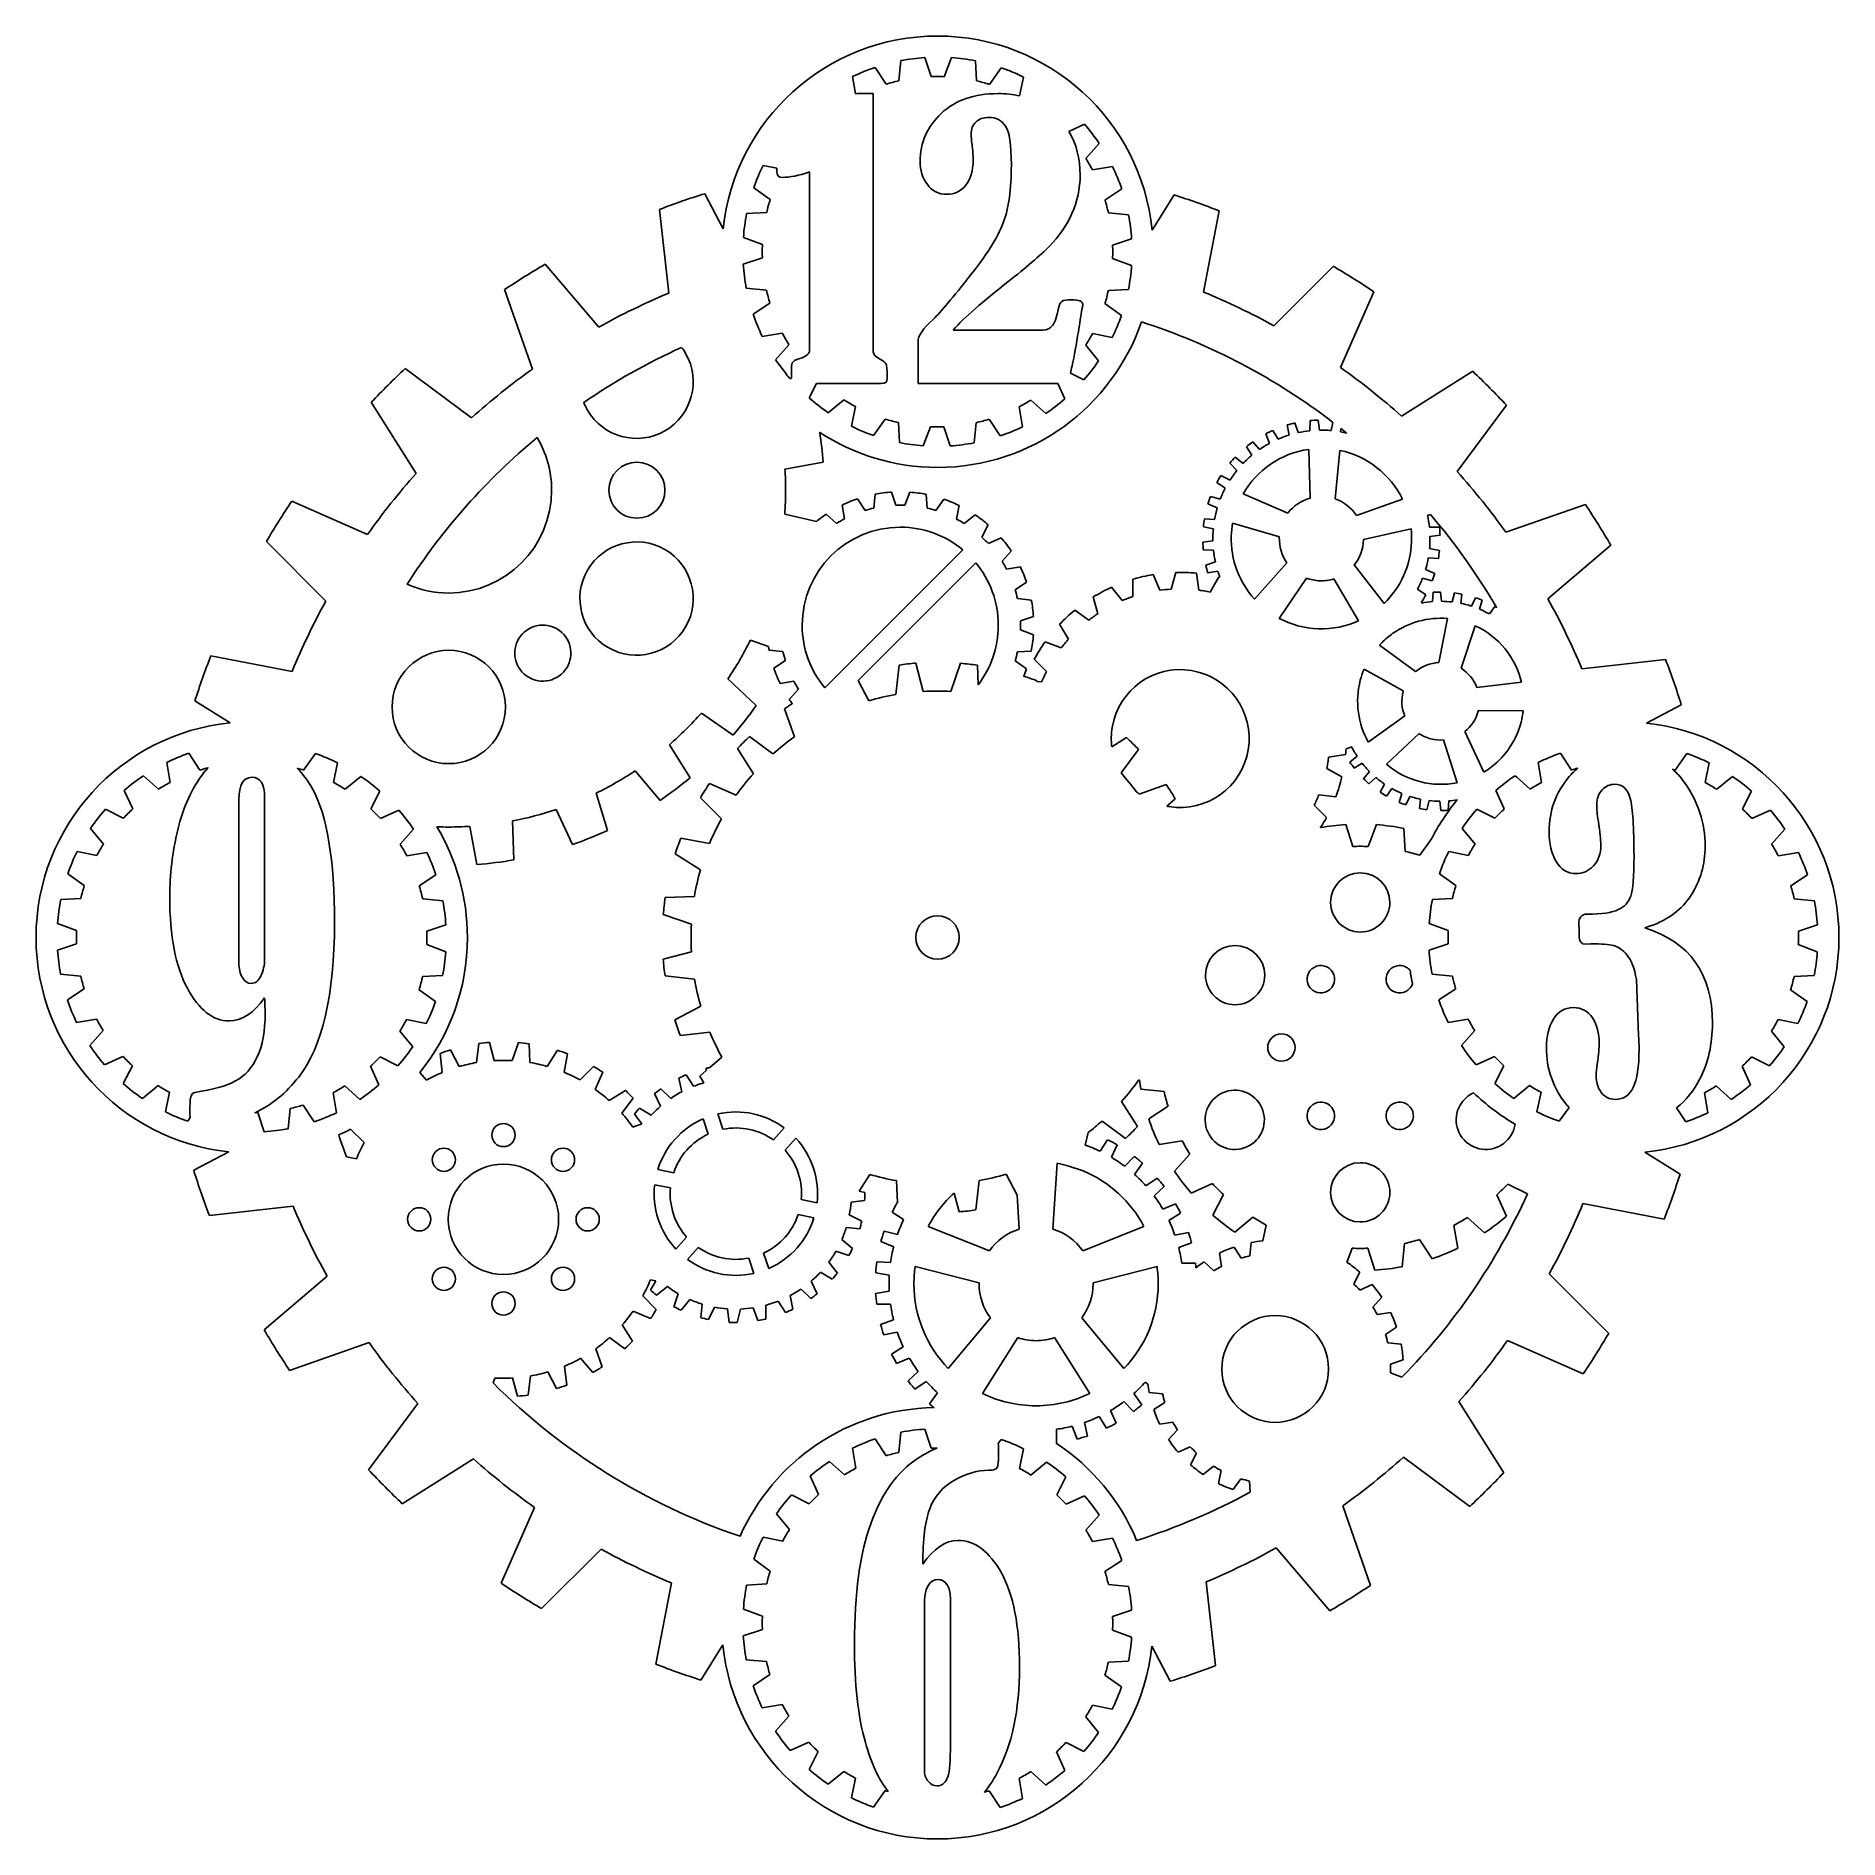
# Model space of a CAD drawing. Header units: millimetres. Extents: x -156 to 159, y -147 to 168.
import ezdxf

# ---------------------------------------------------------------- set-up
doc = ezdxf.new("R2010")
doc.units = ezdxf.units.MM

msp = doc.modelspace()

# ---------------------------------------------------------------- linework, layer by layer
at = {"color": 7, "linetype": 'Continuous'}
for centre, radius in [((-84.23, 50.35), 9.9), ((1.17, 10.08), 3.8), ((-74.67, -39.16), 9.64), ((60.17, -65.31), 9.33)]:
    msp.add_circle(centre, radius, dxfattribs=at)
for points, knots in [([(-36.3, 133.92), (-34.29, 152.84), (-18.28, 167.58), (1.17, 167.58), (20.7, 167.58), (36.76, 152.71), (38.66, 133.68)], [0, 0, 0, 0, 0.333333, 0.333333, 0.333333, 1, 1, 1, 1]), ([(15.52, 157.11), (14.32, 157.38), (13.06, 157.52), (11.71, 157.52), (7.59, 157.52), (4.29, 156.37), (1.83, 154.07), (-0.63, 151.77), (-1.86, 148.97), (-1.86, 145.68), (-1.86, 144.1), (-1.44, 142.75), (-0.6, 141.62), (0.23, 140.5), (1.36, 139.93), (2.78, 139.93), (4.12, 139.93), (5.22, 140.46), (6.09, 141.5), (6.96, 142.53), (7.39, 144.01), (7.39, 145.9), (7.39, 146.78), (7.33, 147.68), (7.2, 148.62), (7.1, 149.32), (7.04, 149.93), (7.04, 150.43), (7.04, 151.31), (7.32, 152.01), (7.86, 152.55), (8.41, 153.1), (9.15, 153.36), (10.11, 153.36), (11.39, 153.36), (12.37, 152.86), (13.04, 151.85), (13.73, 150.84), (14.07, 148.58), (14.07, 145.05), (14.07, 140.84), (13.6, 137.48), (12.66, 134.96), (11.72, 132.44), (9.65, 129.19), (6.48, 125.21), (3.29, 121.23), (1.26, 118.85), (0.39, 118.05), (-1.37, 116.49), (-2.24, 115.2), (-2.24, 114.18)], [0, 0, 0, 0, 0.058824, 0.058824, 0.058824, 0.117647, 0.117647, 0.117647, 0.176471, 0.176471, 0.176471, 0.235294, 0.235294, 0.235294, 0.294118, 0.294118, 0.294118, 0.352941, 0.352941, 0.352941, 0.411765, 0.411765, 0.411765, 0.470588, 0.470588, 0.470588, 0.529412, 0.529412, 0.529412, 0.588235, 0.588235, 0.588235, 0.647059, 0.647059, 0.647059, 0.705882, 0.705882, 0.705882, 0.764706, 0.764706, 0.764706, 0.823529, 0.823529, 0.823529, 0.882353, 0.882353, 0.882353, 0.941176, 0.941176, 0.941176, 1, 1, 1, 1]), ([(0.05, 160.49), (0.42, 160.5), (0.79, 160.51), (1.17, 160.51), (1.57, 160.51), (1.96, 160.5), (2.36, 160.48)], [0, 0, 0, 0, 0.5, 0.5, 0.5, 1, 1, 1, 1]), ([(3.9, 116.21), (5.89, 118.41), (9.08, 121.22), (13.46, 124.62), (16.65, 127.12), (19.08, 129.2), (20.73, 130.86), (22.38, 132.51), (23.69, 134.41), (24.65, 136.55), (25.61, 138.69), (26.09, 140.92), (26.09, 143.26), (26.09, 146.19), (25.43, 148.75), (24.12, 150.92)], [0, 0, 0, 0, 0.166667, 0.166667, 0.166667, 0.333333, 0.333333, 0.333333, 0.5, 0.5, 0.5, 0.666667, 0.666667, 0.666667, 1, 1, 1, 1]), ([(-26.93, 143.93), (-26.93, 143.23), (-26.61, 142.88), (-25.96, 142.88), (-24.65, 142.88), (-23.05, 143.2), (-21.17, 143.83)], [0, 0, 0, 0, 0.5, 0.5, 0.5, 1, 1, 1, 1]), ([(-29.43, 128.81), (-29.44, 129.17), (-29.45, 129.53), (-29.45, 129.89), (-29.45, 130.31), (-29.44, 130.73), (-29.42, 131.14)], [0, 0, 0, 0, 0.5, 0.5, 0.5, 1, 1, 1, 1]), ([(31.76, 131.05), (31.77, 130.67), (31.78, 130.28), (31.78, 129.89), (31.78, 129.5), (31.77, 129.11), (31.76, 128.72)], [0, 0, 0, 0, 0.5, 0.5, 0.5, 1, 1, 1, 1]), ([(24.4, 108.69), (24.48, 109.05), (24.58, 109.47), (24.68, 109.95), (25.05, 111.66), (25.42, 113.68), (25.79, 115.98), (26.12, 118.11), (26.34, 119.46), (26.44, 120.01), (26.51, 120.27), (26.54, 120.48), (26.54, 120.67), (26.54, 121.24), (25.9, 121.51), (24.61, 121.51), (23.75, 121.51), (23.18, 121.42), (22.9, 121.22), (22.64, 121.01), (22.45, 120.62), (22.32, 120.01), (22.03, 118.54), (21.68, 117.54), (21.27, 117), (20.86, 116.47), (20.3, 116.21), (19.59, 116.21)], [0, 0, 0, 0, 0.111111, 0.111111, 0.111111, 0.222222, 0.222222, 0.222222, 0.333333, 0.333333, 0.333333, 0.444444, 0.444444, 0.444444, 0.555556, 0.555556, 0.555556, 0.666667, 0.666667, 0.666667, 0.777778, 0.777778, 0.777778, 0.888889, 0.888889, 0.888889, 1, 1, 1, 1]), ([(70.26, 100.08), (60.3, 107.71), (49.02, 113.7), (36.81, 117.64), (31.73, 102.85), (17.69, 92.21), (1.17, 92.21), (-6.43, 92.21), (-13.5, 94.46), (-19.42, 98.33), (-19.15, 96.61), (-18.95, 94.87), (-18.82, 93.11)], [0, 0, 0, 0, 0.25, 0.25, 0.25, 0.5, 0.5, 0.5, 0.75, 0.75, 0.75, 1, 1, 1, 1]), ([(-43.54, 113.18), (-43.29, 112.85), (-43.06, 112.5), (-42.84, 112.13), (-40.11, 107.39), (-41.73, 101.34), (-46.47, 98.6), (-51.2, 95.87), (-57.26, 97.49), (-59.99, 102.23), (-60.24, 102.66), (-60.46, 103.11), (-60.63, 103.56), (-55.26, 107.24), (-49.54, 110.47), (-43.54, 113.18)], [0, 0, 0, 0, 0.166667, 0.166667, 0.166667, 0.333333, 0.333333, 0.333333, 0.5, 0.5, 0.5, 0.666667, 0.666667, 0.666667, 1, 1, 1, 1]), ([(-21.17, 112.74), (-21.17, 112.08), (-21.75, 111.57), (-22.91, 111.22), (-23.66, 110.98), (-24.08, 110.75), (-24.2, 110.49), (-24.32, 110.24), (-24.37, 109.59), (-24.37, 108.54), (-24.37, 108.25), (-24.36, 107.99), (-24.34, 107.79)], [0, 0, 0, 0, 0.2, 0.2, 0.2, 0.4, 0.4, 0.4, 0.6, 0.6, 0.6, 1, 1, 1, 1]), ([(-8.71, 106.87), (-7.98, 106.87), (-7.61, 107.14), (-7.61, 107.69), (-7.61, 109.07), (-7.68, 109.93), (-7.82, 110.26), (-7.96, 110.58), (-8.34, 110.89), (-8.96, 111.18), (-9.68, 111.54), (-10.05, 111.94), (-10.05, 112.4)], [0, 0, 0, 0, 0.25, 0.25, 0.25, 0.5, 0.5, 0.5, 0.75, 0.75, 0.75, 1, 1, 1, 1]), ([(2.3, 99.3), (1.93, 99.29), (1.55, 99.28), (1.17, 99.28), (0.76, 99.28), (0.35, 99.29), (-0.06, 99.3)], [0, 0, 0, 0, 0.5, 0.5, 0.5, 1, 1, 1, 1]), ([(67.89, 98.72), (68.21, 98.73), (68.54, 98.73), (68.86, 98.72), (69.23, 98.7), (69.59, 98.68), (69.95, 98.65)], [0, 0, 0, 0, 0.5, 0.5, 0.5, 1, 1, 1, 1]), ([(71.6, 98.43), (71.95, 98.37), (72.29, 98.3), (72.64, 98.21), (72.3, 98.48), (71.97, 98.75), (71.63, 99.02)], [0, 0, 0, 0, 0.333333, 0.333333, 0.333333, 1, 1, 1, 1]), ([(-68.78, 97.42), (-67.18, 94.73), (-66.26, 91.59), (-66.26, 88.23), (-66.26, 78.31), (-74.3, 70.26), (-84.23, 70.26), (-86.82, 70.26), (-89.29, 70.82), (-91.52, 71.81), (-85.29, 81.47), (-77.6, 90.11), (-68.78, 97.42)], [0, 0, 0, 0, 0.2, 0.2, 0.2, 0.4, 0.4, 0.4, 0.6, 0.6, 0.6, 1, 1, 1, 1]), ([(-56.26, 88.23), (-56.26, 90.94), (-54.06, 93.13), (-51.36, 93.13), (-48.65, 93.13), (-46.46, 90.94), (-46.46, 88.23), (-46.46, 85.53), (-48.65, 83.33), (-51.36, 83.33), (-54.06, 83.33), (-56.26, 85.53), (-56.26, 88.23)], [0, 0, 0, 0, 0.2, 0.2, 0.2, 0.4, 0.4, 0.4, 0.6, 0.6, 0.6, 1, 1, 1, 1]), ([(-25.49, 91.91), (-25.41, 90.7), (-25.37, 89.47), (-25.37, 88.23), (-25.37, 86.82), (-25.42, 85.43), (-25.52, 84.04)], [0, 0, 0, 0, 0.5, 0.5, 0.5, 1, 1, 1, 1]), ([(-6.1, 85.61), (-5.85, 85.62), (-5.6, 85.62), (-5.34, 85.62), (-5.07, 85.62), (-4.79, 85.62), (-4.52, 85.61)], [0, 0, 0, 0, 0.5, 0.5, 0.5, 1, 1, 1, 1]), ([(52.72, 82.47), (52.6, 81.75), (52.52, 81.02), (52.5, 80.27), (52.36, 76.02), (53.92, 72.11), (56.57, 69.18)], [0, 0, 0, 0, 0.333333, 0.333333, 0.333333, 1, 1, 1, 1]), ([(98.56, 67.92), (98.66, 67.86), (98.76, 67.81), (98.85, 67.75), (95.47, 73.51), (91.6, 78.94), (87.28, 83.98)], [0, 0, 0, 0, 0.333333, 0.333333, 0.333333, 1, 1, 1, 1]), ([(-59.99, 74.24), (-57.26, 78.98), (-51.2, 80.6), (-46.47, 77.87), (-41.73, 75.13), (-40.11, 69.08), (-42.84, 64.34), (-45.58, 59.61), (-51.63, 57.98), (-56.37, 60.72), (-61.1, 63.45), (-62.72, 69.51), (-59.99, 74.24)], [0, 0, 0, 0, 0.2, 0.2, 0.2, 0.4, 0.4, 0.4, 0.6, 0.6, 0.6, 1, 1, 1, 1]), ([(-18.54, 53.7), (-21, 56.67), (-22.47, 60.47), (-22.47, 64.63), (-22.47, 74.09), (-14.8, 81.76), (-5.34, 81.76), (-1.19, 81.76), (2.61, 80.28), (5.58, 77.83)], [0, 0, 0, 0, 0.25, 0.25, 0.25, 0.5, 0.5, 0.5, 1, 1, 1, 1]), ([(49.28, 79.4), (49.27, 79.72), (49.28, 80.05), (49.29, 80.38), (49.3, 80.74), (49.32, 81.1), (49.36, 81.46)], [0, 0, 0, 0, 0.5, 0.5, 0.5, 1, 1, 1, 1]), ([(62.21, 75.54), (61.33, 76.8), (60.84, 78.35), (60.89, 80), (60.89, 80.03), (60.89, 80.07), (60.9, 80.1)], [0, 0, 0, 0, 0.5, 0.5, 0.5, 1, 1, 1, 1]), ([(75.6, 79.62), (75.6, 79.59), (75.6, 79.55), (75.6, 79.52), (75.55, 77.87), (74.95, 76.36), (73.99, 75.16)], [0, 0, 0, 0, 0.5, 0.5, 0.5, 1, 1, 1, 1]), ([(79.21, 68.45), (82.04, 71.19), (83.85, 74.99), (83.99, 79.25), (84.02, 79.99), (83.99, 80.73), (83.91, 81.45)], [0, 0, 0, 0, 0.333333, 0.333333, 0.333333, 1, 1, 1, 1]), ([(87.21, 80.12), (87.22, 79.79), (87.21, 79.47), (87.2, 79.14), (87.19, 78.78), (87.17, 78.41), (87.14, 78.05)], [0, 0, 0, 0, 0.5, 0.5, 0.5, 1, 1, 1, 1]), ([(7.86, 75.55), (10.31, 72.58), (11.79, 68.78), (11.79, 64.63), (11.79, 60.7), (10.47, 57.09), (8.26, 54.2)], [0, 0, 0, 0, 0.5, 0.5, 0.5, 1, 1, 1, 1]), ([(70.39, 72.72), (69.64, 72.49), (68.84, 72.38), (68.01, 72.4), (67.18, 72.43), (66.38, 72.59), (65.65, 72.87)], [0, 0, 0, 0, 0.5, 0.5, 0.5, 1, 1, 1, 1]), ([(46.85, 70.76), (47.17, 70.72), (47.48, 70.68), (47.79, 70.63), (48.13, 70.57), (48.47, 70.51), (48.8, 70.44)], [0, 0, 0, 0, 0.5, 0.5, 0.5, 1, 1, 1, 1]), ([(92.62, 68.45), (92.91, 68.39), (93.2, 68.32), (93.49, 68.25), (93.82, 68.16), (94.14, 68.07), (94.45, 67.97)], [0, 0, 0, 0, 0.5, 0.5, 0.5, 1, 1, 1, 1]), ([(-70.24, 64.01), (-67.9, 65.36), (-64.9, 64.56), (-63.55, 62.22), (-62.2, 59.88), (-63, 56.88), (-65.34, 55.53), (-67.68, 54.17), (-70.68, 54.98), (-72.03, 57.32), (-73.39, 59.66), (-72.58, 62.66), (-70.24, 64.01)], [0, 0, 0, 0, 0.2, 0.2, 0.2, 0.4, 0.4, 0.4, 0.6, 0.6, 0.6, 1, 1, 1, 1]), ([(15.64, 65.42), (15.65, 65.16), (15.66, 64.89), (15.66, 64.63), (15.66, 64.36), (15.65, 64.09), (15.64, 63.82)], [0, 0, 0, 0, 0.5, 0.5, 0.5, 1, 1, 1, 1]), ([(60.87, 65.83), (62.93, 64.74), (65.25, 64.09), (67.73, 64.01), (70.21, 63.93), (72.58, 64.43), (74.7, 65.38)], [0, 0, 0, 0, 0.333333, 0.333333, 0.333333, 1, 1, 1, 1]), ([(16.7, 56.99), (16.55, 56.57), (16.4, 56.16), (16.23, 55.74), (17.01, 55.49), (17.79, 55.21), (18.55, 54.91)], [0, 0, 0, 0, 0.5, 0.5, 0.5, 1, 1, 1, 1]), ([(31.61, 43.39), (31.48, 44.49), (31.5, 45.63), (31.69, 46.78), (32.76, 53.34), (38.95, 57.8), (45.52, 56.72)], [0, 0, 0, 0, 0.333333, 0.333333, 0.333333, 1, 1, 1, 1]), ([(45.52, 56.72), (52.08, 55.65), (56.53, 49.46), (55.46, 42.89), (54.39, 36.33), (48.2, 31.88), (41.63, 32.95), (41.5, 32.97), (41.36, 33), (41.23, 33.02)], [0, 0, 0, 0, 0.333333, 0.333333, 0.333333, 0.666667, 0.666667, 0.666667, 1, 1, 1, 1]), ([(75.69, 56.93), (75.43, 56.32), (75.21, 55.67), (75.04, 55.01), (74.05, 51.22), (74.66, 47.39), (76.44, 44.22)], [0, 0, 0, 0, 0.333333, 0.333333, 0.333333, 1, 1, 1, 1]), ([(-25.55, 50.05), (-25.11, 50.35), (-24.66, 50.64), (-24.21, 50.92), (-24.39, 51.17), (-24.57, 51.43), (-24.74, 51.68)], [0, 0, 0, 0, 0.5, 0.5, 0.5, 1, 1, 1, 1]), ([(3.49, 53.08), (2.72, 53.12), (1.94, 53.14), (1.17, 53.14), (0.33, 53.14), (-0.49, 53.12), (-1.32, 53.07)], [0, 0, 0, 0, 0.5, 0.5, 0.5, 1, 1, 1, 1]), ([(82.8, 48.79), (82.27, 50.1), (82.14, 51.58), (82.52, 53.06), (82.53, 53.09), (82.54, 53.12), (82.55, 53.15)], [0, 0, 0, 0, 0.5, 0.5, 0.5, 1, 1, 1, 1]), ([(-122.68, -27.39), (-141.6, -25.38), (-156.33, -9.37), (-156.33, 10.08), (-156.33, 29.61), (-141.47, 45.67), (-122.44, 47.57)], [0, 0, 0, 0, 0.5, 0.5, 0.5, 1, 1, 1, 1]), ([(95.66, 49.73), (95.65, 49.7), (95.65, 49.67), (95.64, 49.64), (95.25, 48.16), (94.41, 46.93), (93.31, 46.05)], [0, 0, 0, 0, 0.5, 0.5, 0.5, 1, 1, 1, 1]), ([(96.63, 38.96), (96.88, 39.11), (97.12, 39.27), (97.37, 39.44), (97.75, 39.75), (98.14, 40.05), (98.54, 40.35), (100.7, 42.2), (102.34, 44.72), (103.12, 47.68), (103.29, 48.35), (103.42, 49.02), (103.49, 49.68)], [0, 0, 0, 0, 0.2, 0.2, 0.2, 0.4, 0.4, 0.4, 0.6, 0.6, 0.6, 1, 1, 1, 1]), ([(125.02, 47.54), (143.93, 45.53), (158.67, 29.52), (158.67, 10.08), (158.67, -9.46), (143.8, -25.52), (124.77, -27.42)], [0, 0, 0, 0, 0.5, 0.5, 0.5, 1, 1, 1, 1]), ([(89.57, 44.59), (88.85, 44.53), (88.11, 44.6), (87.37, 44.79), (86.63, 44.98), (85.95, 45.29), (85.35, 45.69)], [0, 0, 0, 0, 0.5, 0.5, 0.5, 1, 1, 1, 1]), ([(69.51, 41.6), (69.47, 41.27), (69.42, 40.95), (69.37, 40.62), (69.32, 40.29), (69.25, 39.96), (69.19, 39.63)], [0, 0, 0, 0, 0.5, 0.5, 0.5, 1, 1, 1, 1]), ([(-116.41, -0.48), (-118.29, -3.15), (-120.35, -4.49), (-122.62, -4.49), (-125.42, -4.49), (-127.85, -2.59), (-129.89, 1.2), (-131.95, 4.99), (-132.98, 10.29), (-132.98, 17.1), (-132.98, 21.03), (-132.51, 24.98), (-131.57, 28.91), (-130.63, 32.85), (-129.11, 36.17), (-127, 38.89), (-126.76, 39.19), (-126.52, 39.47), (-126.27, 39.74), (-126.75, 39.61), (-127.22, 39.48), (-127.69, 39.33)], [0, 0, 0, 0, 0.142857, 0.142857, 0.142857, 0.285714, 0.285714, 0.285714, 0.428571, 0.428571, 0.428571, 0.571429, 0.571429, 0.571429, 0.714286, 0.714286, 0.714286, 0.857143, 0.857143, 0.857143, 1, 1, 1, 1]), ([(-116.41, 34.59), (-116.41, 36.9), (-117.16, 38.06), (-118.66, 38.06), (-120.14, 38.06), (-120.89, 36.78), (-120.89, 34.23)], [0, 0, 0, 0, 0.5, 0.5, 0.5, 1, 1, 1, 1]), ([(-110.69, 39.64), (-109.72, 38.67), (-108.84, 37.47), (-108.05, 36.06), (-105.48, 31.46), (-104.19, 23.65), (-104.19, 12.61), (-104.19, 0.06), (-106.28, -8.91), (-110.45, -14.3), (-112.63, -17.11), (-115.17, -19.19), (-118.07, -20.53), (-117.9, -20.53), (-117.73, -20.52), (-117.56, -20.52)], [0, 0, 0, 0, 0.2, 0.2, 0.2, 0.4, 0.4, 0.4, 0.6, 0.6, 0.6, 0.8, 0.8, 0.8, 1, 1, 1, 1]), ([(36.43, 35.14), (36.24, 35.28), (36.06, 35.42), (35.88, 35.57), (35.05, 36.7), (34.17, 37.78), (33.23, 38.82)], [0, 0, 0, 0, 0.5, 0.5, 0.5, 1, 1, 1, 1]), ([(79.63, 40.34), (81.25, 38.94), (83.21, 37.88), (85.42, 37.31), (87.63, 36.73), (89.85, 36.7), (91.95, 37.12)], [0, 0, 0, 0, 0.333333, 0.333333, 0.333333, 1, 1, 1, 1]), ([(113.25, 11.82), (113.23, 12.01), (113.21, 12.18), (113.21, 12.37), (113.21, 13.57), (113.71, 14.16), (114.7, 14.16), (117.21, 14.16), (119.02, 14.42), (120.11, 14.94), (121.2, 15.45), (121.93, 16.24), (122.3, 17.31), (122.67, 18.36), (122.86, 20.68), (122.86, 24.26), (122.86, 29.32), (122.64, 32.68), (122.2, 34.35), (121.76, 36.01), (120.85, 36.85), (119.48, 36.85), (118.65, 36.85), (117.9, 36.53), (117.27, 35.86), (116.66, 35.2), (116.34, 34.36), (116.34, 33.33), (116.34, 32.64), (116.43, 31.65), (116.63, 30.35), (116.91, 28.53), (117.06, 27.16), (117.06, 26.23), (117.06, 24.69), (116.63, 23.49), (115.78, 22.58), (114.91, 21.69), (113.89, 21.24), (112.71, 21.24), (111.24, 21.24), (110.08, 21.94), (109.26, 23.34), (108.44, 24.75), (108.02, 26.48), (108.02, 28.57), (108.02, 32.23), (109.2, 35.43), (111.55, 38.18), (112.01, 38.72), (112.51, 39.21), (113.04, 39.65), (112.67, 39.55), (112.31, 39.45), (111.94, 39.33)], [0, 0, 0, 0, 0.055556, 0.055556, 0.055556, 0.111111, 0.111111, 0.111111, 0.166667, 0.166667, 0.166667, 0.222222, 0.222222, 0.222222, 0.277778, 0.277778, 0.277778, 0.333333, 0.333333, 0.333333, 0.388889, 0.388889, 0.388889, 0.444444, 0.444444, 0.444444, 0.5, 0.5, 0.5, 0.555556, 0.555556, 0.555556, 0.611111, 0.611111, 0.611111, 0.666667, 0.666667, 0.666667, 0.722222, 0.722222, 0.722222, 0.777778, 0.777778, 0.777778, 0.833333, 0.833333, 0.833333, 0.888889, 0.888889, 0.888889, 0.944444, 0.944444, 0.944444, 1, 1, 1, 1]), ([(130.05, 39.33), (129.9, 39.37), (129.75, 39.42), (129.6, 39.46), (130.35, 38.82), (131.03, 38.07), (131.64, 37.22), (134.06, 33.82), (135.28, 30.09), (135.28, 26.01), (135.28, 22.82), (134.47, 19.99), (132.84, 17.48), (131.22, 14.98), (128.86, 13.19), (125.75, 12.1)], [0, 0, 0, 0, 0.2, 0.2, 0.2, 0.4, 0.4, 0.4, 0.6, 0.6, 0.6, 0.8, 0.8, 0.8, 1, 1, 1, 1]), ([(85.54, 34.24), (85.25, 34.3), (84.96, 34.37), (84.67, 34.44), (84.34, 34.53), (84.02, 34.62), (83.71, 34.73)], [0, 0, 0, 0, 0.5, 0.5, 0.5, 1, 1, 1, 1]), ([(87.39, 27.15), (88.66, 29.65), (90.2, 31.98), (91.97, 34.12), (91.48, 34.03), (90.98, 33.97), (90.48, 33.93)], [0, 0, 0, 0, 0.5, 0.5, 0.5, 1, 1, 1, 1]), ([(-80.55, 29.49), (-81.76, 29.42), (-82.99, 29.38), (-84.23, 29.38), (-84.92, 29.38), (-85.61, 29.39), (-86.31, 29.41), (-82.92, 23.76), (-80.97, 17.15), (-80.97, 10.08), (-80.97, 1.14), (-84.08, -7.07), (-89.28, -13.53)], [0, 0, 0, 0, 0.25, 0.25, 0.25, 0.5, 0.5, 0.5, 0.75, 0.75, 0.75, 1, 1, 1, 1]), ([(69.12, 31.04), (68.79, 30.43), (68.45, 29.84), (68.08, 29.27), (69.53, 29.53), (71, 29.71), (72.5, 29.8)], [0, 0, 0, 0, 0.5, 0.5, 0.5, 1, 1, 1, 1]), ([(73.76, 25.98), (74.18, 26), (74.61, 26.01), (75.04, 26.01), (75.5, 26.01), (75.95, 25.99), (76.41, 25.98)], [0, 0, 0, 0, 0.5, 0.5, 0.5, 1, 1, 1, 1]), ([(75.03, 21.38), (77.89, 21.38), (80.21, 19.06), (80.21, 16.21), (80.21, 13.35), (77.89, 11.03), (72.17, 11.03), (69.86, 13.35), (69.86, 16.21), (69.86, 19.06), (72.17, 21.38), (75.03, 21.38)], [0, 0, 0, 0, 0.2, 0.2, 0.2, 0.4, 0.4, 0.6, 0.6, 0.6, 1, 1, 1, 1]), ([(-149.24, 11.27), (-149.26, 10.87), (-149.27, 10.48), (-149.27, 10.08), (-149.27, 9.7), (-149.26, 9.33), (-149.25, 8.96)], [0, 0, 0, 0, 0.5, 0.5, 0.5, 1, 1, 1, 1]), ([(-88.06, 8.85), (-88.05, 9.26), (-88.04, 9.67), (-88.04, 10.08), (-88.04, 10.46), (-88.05, 10.83), (-88.06, 11.21)], [0, 0, 0, 0, 0.5, 0.5, 0.5, 1, 1, 1, 1]), ([(-41.83, 7.59), (-41.88, 8.41), (-41.9, 9.24), (-41.9, 10.08), (-41.9, 10.85), (-41.88, 11.63), (-41.84, 12.4)], [0, 0, 0, 0, 0.5, 0.5, 0.5, 1, 1, 1, 1]), ([(90.39, 11.27), (90.38, 10.87), (90.37, 10.48), (90.37, 10.08), (90.37, 9.7), (90.38, 9.33), (90.39, 8.96)], [0, 0, 0, 0, 0.5, 0.5, 0.5, 1, 1, 1, 1]), ([(124.76, 11.74), (132.62, 9.28), (136.56, 3.73), (136.56, -4.92), (136.56, -8.6), (135.83, -11.82), (134.38, -14.6), (133.31, -16.64), (131.95, -18.35), (130.3, -19.71)], [0, 0, 0, 0, 0.333333, 0.333333, 0.333333, 0.666667, 0.666667, 0.666667, 1, 1, 1, 1]), ([(151.57, 8.85), (151.59, 9.26), (151.6, 9.67), (151.6, 10.08), (151.6, 10.46), (151.59, 10.83), (151.58, 11.21)], [0, 0, 0, 0, 0.5, 0.5, 0.5, 1, 1, 1, 1]), ([(-120.89, 5.64), (-120.89, 4.61), (-120.68, 3.75), (-120.29, 3.07), (-119.9, 2.39), (-119.38, 2.05), (-118.76, 2.05), (-118.03, 2.05), (-117.46, 2.48), (-117.04, 3.37), (-116.62, 4.24), (-116.41, 5.23), (-116.41, 6.36)], [0, 0, 0, 0, 0.25, 0.25, 0.25, 0.5, 0.5, 0.5, 0.75, 0.75, 0.75, 1, 1, 1, 1]), ([(53.15, 8.69), (56.01, 8.69), (58.33, 6.38), (58.33, 3.52), (58.33, 0.66), (56.01, -1.66), (50.3, -1.66), (47.98, 0.66), (47.98, 3.52), (47.98, 6.38), (50.3, 8.69), (53.15, 8.69)], [0, 0, 0, 0, 0.2, 0.2, 0.2, 0.4, 0.4, 0.6, 0.6, 0.6, 1, 1, 1, 1]), ([(123.28, 2.76), (122.94, 4.7), (122.4, 6.11), (121.65, 7.01), (120.91, 7.91), (120.12, 8.46), (119.29, 8.66), (118.45, 8.86), (117.14, 8.96), (115.33, 8.96)], [0, 0, 0, 0, 0.333333, 0.333333, 0.333333, 0.666667, 0.666667, 0.666667, 1, 1, 1, 1]), ([(66.95, 4.86), (68.09, 5.52), (69.55, 5.12), (70.87, 2.84), (70.48, 1.38), (68.19, 0.06), (66.73, 0.45), (66.07, 1.59), (65.41, 2.73), (65.81, 4.2), (66.95, 4.86)], [0, 0, 0, 0, 0.2, 0.2, 0.4, 0.4, 0.6, 0.6, 0.6, 1, 1, 1, 1]), ([(80.73, 0.72), (79.58, 1.38), (79.19, 2.84), (80.51, 5.12), (81.97, 5.52), (83.12, 4.86), (83.36, 4.72), (83.57, 4.54), (83.74, 4.34), (83.86, 3.55), (84, 2.76), (84.17, 1.99), (84.12, 1.85), (84.06, 1.72), (83.99, 1.59), (83.33, 0.45), (81.87, 0.06), (80.73, 0.72)], [0, 0, 0, 0, 0.142857, 0.142857, 0.285714, 0.285714, 0.285714, 0.428571, 0.428571, 0.428571, 0.571429, 0.571429, 0.571429, 0.714286, 0.714286, 0.714286, 1, 1, 1, 1]), ([(-129.38, -21.4), (-129.43, -21.13), (-129.46, -20.79), (-129.46, -20.37), (-129.46, -18.91), (-129.39, -17.99), (-129.26, -17.62), (-129.12, -17.25), (-128.88, -17.03), (-128.55, -16.98), (-125.44, -16.53), (-123.08, -15.86), (-121.46, -14.99), (-119.84, -14.11), (-118.58, -12.71), (-117.68, -10.76), (-116.77, -8.83), (-116.31, -6.27), (-116.31, -3.11), (-116.31, -2.53), (-116.35, -1.64), (-116.41, -0.48)], [0, 0, 0, 0, 0.125, 0.125, 0.125, 0.25, 0.25, 0.25, 0.375, 0.375, 0.375, 0.5, 0.5, 0.5, 0.625, 0.625, 0.625, 0.75, 0.75, 0.75, 1, 1, 1, 1]), ([(111.52, -19.63), (111.36, -19.45), (111.19, -19.26), (111.03, -19.06), (108.71, -16.21), (107.55, -12.89), (107.55, -9.1), (107.55, -7.19), (107.95, -5.56), (108.77, -4.22), (109.58, -2.86), (110.74, -2.18), (112.24, -2.18), (113.69, -2.18), (114.81, -2.78), (115.6, -3.97), (116.4, -5.18), (116.79, -6.64), (116.79, -8.41), (116.79, -9.12), (116.67, -10.33), (116.43, -12.03), (116.3, -12.77), (116.23, -13.45), (116.23, -14.06), (116.23, -15.2), (116.53, -16.19), (117.13, -16.99), (117.72, -17.8), (118.56, -18.21), (119.61, -18.21), (121.02, -18.21), (122.05, -17.51), (122.73, -16.12), (123.4, -14.74), (123.74, -12.5), (123.74, -9.42), (123.74, -8.64), (123.72, -7.84), (123.67, -7.05)], [0, 0, 0, 0, 0.076923, 0.076923, 0.076923, 0.153846, 0.153846, 0.153846, 0.230769, 0.230769, 0.230769, 0.307692, 0.307692, 0.307692, 0.384615, 0.384615, 0.384615, 0.461538, 0.461538, 0.461538, 0.538462, 0.538462, 0.538462, 0.615385, 0.615385, 0.615385, 0.692308, 0.692308, 0.692308, 0.769231, 0.769231, 0.769231, 0.846154, 0.846154, 0.846154, 0.923077, 0.923077, 0.923077, 1, 1, 1, 1]), ([(58.86, -9.15), (58.86, -7.83), (59.93, -6.76), (62.57, -6.76), (63.64, -7.83), (63.64, -9.15), (63.64, -10.47), (62.57, -11.54), (61.25, -11.54), (59.93, -11.54), (58.86, -10.47), (58.86, -9.15)], [0, 0, 0, 0, 0.2, 0.2, 0.4, 0.4, 0.4, 0.6, 0.6, 0.6, 1, 1, 1, 1]), ([(-76.27, -11.43), (-75.74, -11.4), (-75.21, -11.39), (-74.67, -11.39), (-74.17, -11.39), (-73.67, -11.4), (-73.17, -11.43)], [0, 0, 0, 0, 0.5, 0.5, 0.5, 1, 1, 1, 1]), ([(-41.45, -15.92), (-41.09, -15.78), (-40.73, -15.65), (-40.36, -15.52), (-40.13, -15.45), (-39.9, -15.38), (-39.67, -15.31), (-39.91, -14.92), (-40.15, -14.53), (-40.38, -14.13)], [0, 0, 0, 0, 0.333333, 0.333333, 0.333333, 0.666667, 0.666667, 0.666667, 1, 1, 1, 1]), ([(48.62, -24.37), (47.19, -21.9), (48.03, -18.73), (52.99, -15.87), (56.15, -16.72), (57.58, -19.2), (59.01, -21.67), (58.16, -24.84), (55.69, -26.27), (53.21, -27.7), (50.04, -26.85), (48.62, -24.37)], [0, 0, 0, 0, 0.2, 0.2, 0.4, 0.4, 0.4, 0.6, 0.6, 0.6, 1, 1, 1, 1]), ([(66.95, -23.15), (65.81, -22.49), (65.41, -21.03), (66.73, -18.74), (68.19, -18.35), (69.34, -19.01), (70.48, -19.67), (70.87, -21.13), (70.21, -22.27), (69.55, -23.42), (68.09, -23.81), (66.95, -23.15)], [0, 0, 0, 0, 0.2, 0.2, 0.4, 0.4, 0.4, 0.6, 0.6, 0.6, 1, 1, 1, 1]), ([(80.73, -19.01), (81.87, -18.35), (83.33, -18.74), (84.65, -21.03), (84.26, -22.49), (83.12, -23.15), (81.97, -23.81), (80.51, -23.42), (79.85, -22.27), (79.19, -21.13), (79.58, -19.67), (80.73, -19.01)], [0, 0, 0, 0, 0.2, 0.2, 0.4, 0.4, 0.4, 0.6, 0.6, 0.6, 1, 1, 1, 1]), ([(94.84, -17.06), (93.88, -17.49), (93.05, -18.22), (92.48, -19.2), (91.05, -21.67), (91.9, -24.84), (94.38, -26.27), (96.85, -27.7), (100.02, -26.85), (101.45, -24.37), (101.79, -23.79), (102, -23.16), (102.09, -22.53), (99.45, -21), (97.02, -19.16), (94.84, -17.06)], [0, 0, 0, 0, 0.166667, 0.166667, 0.166667, 0.333333, 0.333333, 0.333333, 0.5, 0.5, 0.5, 0.666667, 0.666667, 0.666667, 1, 1, 1, 1]), ([(-101.37, -23.41), (-102.05, -23.77), (-102.75, -24.1), (-103.45, -24.41), (-103.02, -25.7), (-102.56, -26.97), (-102.08, -28.24)], [0, 0, 0, 0, 0.333333, 0.333333, 0.333333, 1, 1, 1, 1]), ([(-74.67, -22.42), (-73.55, -22.42), (-72.64, -23.33), (-72.64, -24.45), (-72.64, -25.57), (-73.55, -26.47), (-74.67, -26.47), (-75.79, -26.47), (-76.69, -25.57), (-76.69, -24.45), (-76.69, -23.33), (-75.79, -22.42), (-74.67, -22.42)], [0, 0, 0, 0, 0.2, 0.2, 0.2, 0.4, 0.4, 0.4, 0.6, 0.6, 0.6, 1, 1, 1, 1]), ([(-23.57, -25), (-22.22, -26.46), (-21.16, -28.22), (-20.5, -30.23), (-19.84, -32.23), (-19.65, -34.28), (-19.87, -36.26)], [0, 0, 0, 0, 0.5, 0.5, 0.5, 1, 1, 1, 1]), ([(-86.5, -27.32), (-85.71, -26.53), (-84.43, -26.53), (-83.64, -27.32), (-82.85, -28.11), (-82.85, -29.4), (-83.64, -30.19), (-84.43, -30.98), (-85.71, -30.98), (-86.5, -30.19), (-87.3, -29.4), (-87.3, -28.11), (-86.5, -27.32)], [0, 0, 0, 0, 0.2, 0.2, 0.2, 0.4, 0.4, 0.4, 0.6, 0.6, 0.6, 1, 1, 1, 1]), ([(-65.7, -30.19), (-66.49, -29.4), (-66.49, -28.11), (-65.7, -27.32), (-64.91, -26.53), (-63.62, -26.53), (-62.83, -27.32), (-62.04, -28.11), (-62.04, -29.4), (-62.83, -30.19), (-63.62, -30.98), (-64.91, -30.98), (-65.7, -30.19)], [0, 0, 0, 0, 0.2, 0.2, 0.2, 0.4, 0.4, 0.4, 0.6, 0.6, 0.6, 1, 1, 1, 1]), ([(-22.63, -35.68), (-22.49, -34.18), (-22.66, -32.62), (-23.16, -31.1), (-23.66, -29.58), (-24.45, -28.23), (-25.45, -27.1)], [0, 0, 0, 0, 0.5, 0.5, 0.5, 1, 1, 1, 1]), ([(75.03, -29.27), (77.89, -29.27), (80.21, -31.59), (80.21, -34.45), (80.21, -37.31), (77.89, -39.63), (72.17, -39.63), (69.86, -37.31), (69.86, -34.45), (69.86, -31.59), (72.17, -29.27), (75.03, -29.27)], [0, 0, 0, 0, 0.2, 0.2, 0.2, 0.4, 0.4, 0.6, 0.6, 0.6, 1, 1, 1, 1]), ([(-44.55, -44.37), (-45.9, -42.91), (-46.96, -41.15), (-48.28, -37.13), (-48.47, -35.08), (-48.25, -33.11)], [0, 0, 0, 0, 0.5, 0.5, 1, 1, 1, 1]), ([(-45.5, -33.69), (-45.63, -35.19), (-45.46, -36.74), (-44.96, -38.27), (-44.46, -39.79), (-43.67, -41.14), (-42.67, -42.27)], [0, 0, 0, 0, 0.5, 0.5, 0.5, 1, 1, 1, 1]), ([(-91.41, -39.16), (-91.41, -38.04), (-90.5, -37.13), (-89.38, -37.13), (-88.26, -37.13), (-87.35, -38.04), (-87.35, -40.28), (-88.26, -41.19), (-89.38, -41.19), (-90.5, -41.19), (-91.41, -40.28), (-91.41, -39.16)], [0, 0, 0, 0, 0.2, 0.2, 0.2, 0.4, 0.4, 0.6, 0.6, 0.6, 1, 1, 1, 1]), ([(-61.98, -39.16), (-61.98, -38.04), (-61.08, -37.13), (-58.84, -37.13), (-57.93, -38.04), (-57.93, -40.28), (-58.84, -41.19), (-59.96, -41.19), (-61.08, -41.19), (-61.98, -40.28), (-61.98, -39.16)], [0, 0, 0, 0, 0.2, 0.2, 0.4, 0.4, 0.6, 0.6, 0.6, 1, 1, 1, 1]), ([(46.24, -46.81), (46.28, -47.08), (46.31, -47.35), (46.33, -47.62), (46.79, -47.26), (47.26, -46.92), (47.74, -46.6)], [0, 0, 0, 0, 0.5, 0.5, 0.5, 1, 1, 1, 1]), ([(76.34, -44.22), (75.91, -44.24), (75.47, -44.25), (75.04, -44.25), (74.57, -44.25), (74.1, -44.24), (73.63, -44.22)], [0, 0, 0, 0, 0.5, 0.5, 0.5, 1, 1, 1, 1]), ([(-86.5, -50.99), (-87.3, -50.2), (-87.3, -48.92), (-86.5, -48.13), (-85.71, -47.34), (-84.43, -47.34), (-83.64, -48.13), (-82.85, -48.92), (-82.85, -50.2), (-83.64, -50.99), (-84.43, -51.79), (-85.71, -51.79), (-86.5, -50.99)], [0, 0, 0, 0, 0.2, 0.2, 0.2, 0.4, 0.4, 0.4, 0.6, 0.6, 0.6, 1, 1, 1, 1]), ([(-65.7, -48.13), (-64.91, -47.34), (-63.62, -47.34), (-62.83, -48.13), (-62.04, -48.92), (-62.04, -50.2), (-62.83, -50.99), (-63.62, -51.79), (-64.91, -51.79), (-65.7, -50.99), (-66.49, -50.2), (-66.49, -48.92), (-65.7, -48.13)], [0, 0, 0, 0, 0.2, 0.2, 0.2, 0.4, 0.4, 0.4, 0.6, 0.6, 0.6, 1, 1, 1, 1]), ([(-7.27, -51.72), (-7.29, -51.29), (-7.3, -50.85), (-7.3, -50.4), (-7.3, -49.91), (-7.29, -49.42), (-7.26, -48.93)], [0, 0, 0, 0, 0.5, 0.5, 0.5, 1, 1, 1, 1]), ([(-2.74, -47.42), (-2.88, -48.4), (-2.95, -49.39), (-2.95, -50.4), (-2.95, -56.17), (-0.66, -61.4), (3.05, -65.24)], [0, 0, 0, 0, 0.333333, 0.333333, 0.333333, 1, 1, 1, 1]), ([(10.41, -56.37), (9.16, -54.71), (8.42, -52.64), (8.42, -50.4), (8.42, -50.36), (8.42, -50.31), (8.42, -50.27)], [0, 0, 0, 0, 0.5, 0.5, 0.5, 1, 1, 1, 1]), ([(28.36, -50.27), (28.36, -50.31), (28.36, -50.36), (28.36, -50.4), (28.36, -52.64), (27.62, -54.71), (26.37, -56.37)], [0, 0, 0, 0, 0.5, 0.5, 0.5, 1, 1, 1, 1]), ([(33.73, -65.24), (37.45, -61.4), (39.73, -56.17), (39.73, -50.4), (39.73, -49.39), (39.66, -48.4), (39.52, -47.42)], [0, 0, 0, 0, 0.333333, 0.333333, 0.333333, 1, 1, 1, 1]), ([(-74.67, -51.84), (-73.55, -51.84), (-72.64, -52.75), (-72.64, -53.87), (-72.64, -54.99), (-73.55, -55.9), (-74.67, -55.9), (-75.79, -55.9), (-76.69, -54.99), (-76.69, -53.87), (-76.69, -52.75), (-75.79, -51.84), (-74.67, -51.84)], [0, 0, 0, 0, 0.2, 0.2, 0.2, 0.4, 0.4, 0.4, 0.6, 0.6, 0.6, 1, 1, 1, 1]), ([(-26.67, -53.45), (-27.03, -53.59), (-27.39, -53.72), (-27.76, -53.84), (-28.11, -53.96), (-28.46, -54.06), (-28.81, -54.15)], [0, 0, 0, 0, 0.5, 0.5, 0.5, 1, 1, 1, 1]), ([(21.6, -59.84), (20.6, -60.19), (19.52, -60.37), (18.39, -60.37), (17.27, -60.37), (16.19, -60.19), (15.18, -59.84)], [0, 0, 0, 0, 0.5, 0.5, 0.5, 1, 1, 1, 1]), ([(80.32, -64.47), (80.33, -64.72), (80.34, -64.98), (80.34, -65.23), (80.34, -65.49), (80.33, -65.75), (80.32, -66)], [0, 0, 0, 0, 0.5, 0.5, 0.5, 1, 1, 1, 1]), ([(-76.47, -67.76), (-64.47, -79.74), (-49.75, -89), (-33.32, -94.54), (-27.56, -81.49), (-14.6, -72.32), (0.53, -72.07), (0.27, -71.86), (0.03, -71.65), (-0.22, -71.43)], [0, 0, 0, 0, 0.3333333, 0.3333333, 0.3333333, 0.6666667, 0.6666667, 0.6666667, 1, 1, 1, 1]), ([(-73.07, -66.88), (-73.6, -66.92), (-74.13, -66.93), (-74.67, -66.93), (-75.17, -66.93), (-75.67, -66.92), (-76.16, -66.89)], [0, 0, 0, 0, 0.5, 0.5, 0.5, 1, 1, 1, 1]), ([(9.02, -69.58), (11.85, -70.97), (15.03, -71.74), (18.39, -71.74), (21.75, -71.74), (24.93, -70.97), (27.76, -69.58)], [0, 0, 0, 0, 0.333333, 0.333333, 0.333333, 1, 1, 1, 1]), ([(11.78, -78.34), (11.83, -78.49), (11.85, -78.66), (11.85, -78.85), (11.85, -80.85), (11.78, -82.04), (11.63, -82.43), (11.49, -82.81), (10.98, -83), (10.11, -83), (8.17, -83), (6.16, -83.59), (4.12, -84.76), (2.06, -85.93), (0.62, -87.59), (-0.19, -89.73), (-1, -91.86), (-1.41, -95.1), (-1.41, -99.42)], [0, 0, 0, 0, 0.142857, 0.142857, 0.142857, 0.285714, 0.285714, 0.285714, 0.428571, 0.428571, 0.428571, 0.571429, 0.571429, 0.571429, 0.714286, 0.714286, 0.714286, 1, 1, 1, 1]), ([(21.89, -78.27), (28.12, -82.38), (33.06, -88.29), (35.96, -95.26), (42.88, -93.09), (49.51, -90.25), (55.78, -86.84)], [0, 0, 0, 0, 0.333333, 0.333333, 0.333333, 1, 1, 1, 1]), ([(-7.47, -139.12), (-9.07, -137.1), (-10.39, -134.25), (-11.44, -130.57), (-12.71, -126.11), (-13.34, -120.33), (-13.34, -113.21), (-13.34, -104.58), (-12.4, -97.63), (-10.5, -92.36), (-8.61, -87.08), (-5.88, -83.28), (-2.33, -80.96), (-1.22, -80.24), (-0.09, -79.62), (1.07, -79.13), (0.73, -79.13), (0.39, -79.14), (0.05, -79.15)], [0, 0, 0, 0, 0.1666667, 0.1666667, 0.1666667, 0.3333333, 0.3333333, 0.3333333, 0.5, 0.5, 0.5, 0.6666667, 0.6666667, 0.6666667, 0.8333333, 0.8333333, 0.8333333, 1, 1, 1, 1]), ([(-1.41, -99.42), (0.49, -96.65), (2.54, -95.27), (4.72, -95.27), (7.68, -95.27), (10.2, -97.16), (12.32, -100.93), (14.43, -104.7), (15.5, -110.18), (15.5, -117.35), (15.5, -124.86), (14.18, -131.08), (11.55, -135.97), (10.87, -137.23), (10.14, -138.32), (9.36, -139.25), (9.64, -139.17), (9.92, -139.09), (10.2, -139)], [0, 0, 0, 0, 0.166667, 0.166667, 0.166667, 0.333333, 0.333333, 0.333333, 0.5, 0.5, 0.5, 0.666667, 0.666667, 0.666667, 0.833333, 0.833333, 0.833333, 1, 1, 1, 1]), ([(3.41, -105.22), (3.41, -104.35), (3.22, -103.61), (2.85, -103), (2.46, -102.4), (1.95, -102.1), (1.3, -102.1), (-0.32, -102.1), (-1.13, -103.63), (-1.13, -106.71)], [0, 0, 0, 0, 0.333333, 0.333333, 0.333333, 0.666667, 0.666667, 0.666667, 1, 1, 1, 1]), ([(-29.42, -108.5), (-29.44, -108.91), (-29.45, -109.32), (-29.45, -109.74), (-29.45, -110.11), (-29.44, -110.47), (-29.43, -110.83)], [0, 0, 0, 0, 0.5, 0.5, 0.5, 1, 1, 1, 1]), ([(31.76, -110.92), (31.77, -110.53), (31.78, -110.14), (31.78, -109.74), (31.78, -109.35), (31.77, -108.97), (31.76, -108.58)], [0, 0, 0, 0, 0.5, 0.5, 0.5, 1, 1, 1, 1]), ([(38.63, -113.77), (36.62, -132.69), (20.62, -147.42), (1.17, -147.42), (-18.37, -147.42), (-34.43, -132.56), (-36.33, -113.53)], [0, 0, 0, 0, 0.5, 0.5, 0.5, 1, 1, 1, 1]), ([(-1.13, -135.33), (-1.13, -136.14), (-0.91, -136.81), (-0.47, -137.35), (-0.02, -137.88), (0.5, -138.14), (1.11, -138.14), (1.85, -138.14), (2.41, -137.74), (2.81, -136.93), (3.21, -136.14), (3.41, -134.47), (3.41, -131.93)], [0, 0, 0, 0, 0.25, 0.25, 0.25, 0.5, 0.5, 0.5, 0.75, 0.75, 0.75, 1, 1, 1, 1])]:
    msp.add_open_spline(points, degree=3, knots=knots, dxfattribs=at)
for points in [[(-5.24, 163.29), (-3.87, 163.55), (-2.47, 163.73), (-1.04, 163.82)], [(-1.04, 163.82), (-1.04, 163.82), (0.05, 160.49), (0.05, 160.49)], [(2.36, 160.48), (2.36, 160.48), (3.61, 163.81), (3.61, 163.81)], [(3.61, 163.81), (5.03, 163.7), (6.43, 163.52), (7.8, 163.24)], [(-13.66, 160.5), (-12.39, 161.11), (-11.09, 161.65), (-9.75, 162.1)], [(-9.75, 162.1), (-9.75, 162.1), (-7.82, 159.17), (-7.82, 159.17)], [(-5.59, 159.76), (-5.59, 159.76), (-5.24, 163.29), (-5.24, 163.29)], [(7.8, 163.24), (7.8, 163.24), (8, 159.74), (8, 159.74)], [(10.24, 159.14), (10.24, 159.14), (12.3, 162.03), (12.3, 162.03)], [(12.3, 162.03), (13.64, 161.56), (14.94, 161.02), (16.2, 160.4)], [(-13.16, 157.5), (-13.16, 157.5), (-13.66, 160.5), (-13.66, 160.5)], [(-12.64, 157.52), (-12.83, 157.52), (-13, 157.51), (-13.16, 157.5)], [(-10.05, 157.52), (-10.05, 157.52), (-12.64, 157.52), (-12.64, 157.52)], [(-10.05, 112.4), (-10.05, 112.4), (-10.05, 157.52), (-10.05, 157.52)], [(-7.82, 159.17), (-7.09, 159.39), (-6.34, 159.59), (-5.59, 159.76)], [(8, 159.74), (8.76, 159.57), (9.5, 159.37), (10.24, 159.14)], [(16.2, 160.4), (16.2, 160.4), (15.52, 157.11), (15.52, 157.11)], [(24.12, 150.92), (24.12, 150.92), (26.86, 152.16), (26.86, 152.16)], [(26.86, 152.16), (27.78, 151.1), (28.64, 149.98), (29.42, 148.81)], [(29.42, 148.81), (29.42, 148.81), (27.09, 146.19), (27.09, 146.19)], [(-30.95, 141.08), (-30.48, 142.41), (-29.94, 143.71), (-29.32, 144.97)], [(-29.32, 144.97), (-29.32, 144.97), (-26.93, 144.47), (-26.93, 144.47)], [(27.09, 146.19), (27.5, 145.53), (27.89, 144.86), (28.25, 144.18)], [(-26.93, 144.47), (-26.93, 144.47), (-26.93, 143.93), (-26.93, 143.93)], [(-21.17, 143.83), (-21.17, 143.83), (-21.17, 112.74), (-21.17, 112.74)], [(28.25, 144.18), (28.25, 144.18), (31.75, 144.76), (31.75, 144.76)], [(31.75, 144.76), (32.37, 143.5), (32.9, 142.2), (33.36, 140.86)], [(-47.39, 137.29), (-44.8, 138.28), (-42.17, 139.2), (-39.5, 140.03)], [(-39.5, 140.03), (-39.5, 140.03), (-36.3, 133.92), (-36.3, 133.92)], [(-28.07, 139.02), (-28.07, 139.02), (-30.95, 141.08), (-30.95, 141.08)], [(-28.68, 136.76), (-28.5, 137.52), (-28.3, 138.28), (-28.07, 139.02)], [(33.36, 140.86), (33.36, 140.86), (30.42, 138.93), (30.42, 138.93)], [(30.42, 138.93), (30.65, 138.19), (30.85, 137.44), (31.03, 136.68)], [(38.66, 133.68), (38.66, 133.68), (42.52, 139.81), (42.52, 139.81)], [(42.52, 139.81), (45.18, 138.96), (47.81, 138.04), (50.4, 137.03)], [(-45.75, 122.67), (-45.75, 122.67), (-47.39, 137.29), (-47.39, 137.29)], [(-32.74, 132.39), (-32.64, 133.81), (-32.45, 135.2), (-32.18, 136.56)], [(-32.18, 136.56), (-32.18, 136.56), (-28.68, 136.76), (-28.68, 136.76)], [(31.03, 136.68), (31.03, 136.68), (34.55, 136.33), (34.55, 136.33)], [(34.55, 136.33), (34.82, 134.97), (35, 133.57), (35.09, 132.15)], [(50.4, 137.03), (50.4, 137.03), (47.66, 122.84), (47.66, 122.84)], [(-29.42, 131.14), (-29.42, 131.14), (-32.74, 132.39), (-32.74, 132.39)], [(35.09, 132.15), (35.09, 132.15), (31.76, 131.05), (31.76, 131.05)], [(-74.48, 123.27), (-72.16, 124.82), (-69.8, 126.3), (-67.39, 127.71)], [(-67.39, 127.71), (-67.39, 127.71), (-58, 116.73), (-58, 116.73)], [(-32.76, 127.71), (-32.76, 127.71), (-29.43, 128.81), (-29.43, 128.81)], [(-32.24, 123.53), (-32.5, 124.89), (-32.67, 126.29), (-32.76, 127.71)], [(31.76, 128.72), (31.76, 128.72), (35.08, 127.47), (35.08, 127.47)], [(35.08, 127.47), (34.98, 126.05), (34.8, 124.66), (34.53, 123.3)], [(59.94, 116.95), (59.94, 116.95), (70.34, 127.35), (70.34, 127.35)], [(70.34, 127.35), (72.74, 125.93), (75.1, 124.44), (77.41, 122.88)], [(-69.62, 109.39), (-69.62, 109.39), (-74.48, 123.27), (-74.48, 123.27)], [(-28.71, 123.18), (-28.71, 123.18), (-32.24, 123.53), (-32.24, 123.53)], [(-28.11, 120.91), (-28.34, 121.66), (-28.54, 122.42), (-28.71, 123.18)], [(31.02, 123.1), (30.85, 122.33), (30.65, 121.58), (30.42, 120.83)], [(34.53, 123.3), (34.53, 123.3), (31.02, 123.1), (31.02, 123.1)], [(77.41, 122.88), (77.41, 122.88), (71.58, 109.65), (71.58, 109.65)], [(-58, 116.73), (-54.05, 118.93), (-49.96, 120.91), (-45.75, 122.67)], [(-31.05, 118.99), (-31.05, 118.99), (-28.11, 120.91), (-28.11, 120.91)], [(30.42, 120.83), (30.42, 120.83), (33.3, 118.77), (33.3, 118.77)], [(47.66, 122.84), (51.88, 121.1), (55.97, 119.14), (59.94, 116.95)], [(-29.45, 115.1), (-30.06, 116.36), (-30.6, 117.65), (-31.05, 118.99)], [(33.3, 118.77), (32.84, 117.43), (32.3, 116.14), (31.68, 114.89)], [(-25.95, 115.68), (-25.95, 115.68), (-29.45, 115.1), (-29.45, 115.1)], [(-27.12, 111.02), (-27.12, 111.02), (-24.78, 113.64), (-24.78, 113.64)], [(-24.78, 113.64), (-25.2, 114.3), (-25.59, 114.98), (-25.95, 115.68)], [(-2.24, 114.18), (-2.24, 114.18), (-2.24, 106.87), (-2.24, 106.87)], [(19.59, 116.21), (19.59, 116.21), (3.9, 116.21), (3.9, 116.21)], [(28.25, 115.6), (27.88, 114.91), (27.49, 114.23), (27.07, 113.57)], [(27.07, 113.57), (27.07, 113.57), (29.32, 110.83), (29.32, 110.83)], [(31.68, 114.89), (31.68, 114.89), (28.25, 115.6), (28.25, 115.6)], [(-25.21, 108.51), (-25.21, 108.51), (-27.12, 111.02), (-27.12, 111.02)], [(29.32, 110.83), (28.53, 109.67), (27.67, 108.55), (26.75, 107.5)], [(-97.76, 103.59), (-95.85, 105.62), (-93.86, 107.59), (-91.83, 109.49)], [(-91.83, 109.49), (-91.83, 109.49), (-80.24, 100.88), (-80.24, 100.88)], [(-80.24, 100.88), (-76.86, 103.9), (-73.32, 106.75), (-69.62, 109.39)], [(-25.25, 108.49), (-25.25, 108.49), (-25.21, 108.51), (-25.21, 108.51)], [(-24.57, 107.68), (-24.8, 107.95), (-25.03, 108.22), (-25.25, 108.49)], [(-24.34, 107.79), (-24.34, 107.79), (-24.57, 107.68), (-24.57, 107.68)], [(26.75, 107.5), (26.75, 107.5), (24.4, 108.69), (24.4, 108.69)], [(71.58, 109.65), (75.29, 107.03), (78.84, 104.2), (82.22, 101.18)], [(82.22, 101.18), (82.22, 101.18), (94.68, 109), (94.68, 109)], [(94.68, 109), (96.71, 107.09), (98.68, 105.11), (100.58, 103.07)], [(-21.26, 104.34), (-21.26, 104.34), (-19.99, 106.87), (-19.99, 106.87)], [(-17.94, 101.77), (-19.1, 102.56), (-20.21, 103.42), (-21.26, 104.34)], [(-19.99, 106.87), (-19.99, 106.87), (-8.71, 106.87), (-8.71, 106.87)], [(-15.2, 104.02), (-15.2, 104.02), (-17.94, 101.77), (-17.94, 101.77)], [(-13.16, 102.83), (-13.86, 103.2), (-14.54, 103.6), (-15.2, 104.02)], [(-2.24, 106.87), (-2.24, 106.87), (22.2, 106.87), (22.2, 106.87)], [(17.46, 103.97), (16.8, 103.55), (16.12, 103.16), (15.42, 102.79)], [(20.08, 101.64), (20.08, 101.64), (17.46, 103.97), (17.46, 103.97)], [(23.42, 104.19), (22.36, 103.27), (21.25, 102.42), (20.08, 101.64)], [(22.2, 106.87), (22.2, 106.87), (23.42, 104.19), (23.42, 104.19)], [(-89.94, 91.13), (-89.94, 91.13), (-97.76, 103.59), (-97.76, 103.59)], [(-13.88, 99.4), (-13.88, 99.4), (-13.16, 102.83), (-13.16, 102.83)], [(15.42, 102.79), (15.42, 102.79), (16, 99.29), (16, 99.29)], [(100.58, 103.07), (100.58, 103.07), (91.97, 91.48), (91.97, 91.48)], [(-10.01, 97.78), (-11.34, 98.24), (-12.63, 98.78), (-13.88, 99.4)], [(-7.95, 100.66), (-7.95, 100.66), (-10.01, 97.78), (-10.01, 97.78)], [(-5.66, 100.04), (-6.44, 100.22), (-7.2, 100.42), (-7.95, 100.66)], [(-5.47, 96.54), (-5.47, 96.54), (-5.66, 100.04), (-5.66, 100.04)], [(-0.06, 99.3), (-0.06, 99.3), (-1.31, 95.98), (-1.31, 95.98)], [(3.4, 95.97), (3.4, 95.97), (2.3, 99.3), (2.3, 99.3)], [(7.91, 100.02), (7.91, 100.02), (7.56, 96.5), (7.56, 96.5)], [(10.2, 100.63), (9.45, 100.4), (8.68, 100.2), (7.91, 100.02)], [(12.12, 97.7), (12.12, 97.7), (10.2, 100.63), (10.2, 100.63)], [(16, 99.29), (14.75, 98.69), (13.45, 98.15), (12.12, 97.7)], [(58.52, 98.07), (58.93, 98.29), (59.35, 98.49), (59.77, 98.68)], [(59.17, 96.41), (59.17, 96.41), (58.52, 98.07), (58.52, 98.07)], [(59.77, 98.68), (59.77, 98.68), (60.66, 97.15), (60.66, 97.15)], [(60.66, 97.15), (61.28, 97.42), (61.93, 97.66), (62.59, 97.87)], [(62.28, 99.62), (62.72, 99.75), (63.17, 99.87), (63.62, 99.97)], [(62.59, 97.87), (62.59, 97.87), (62.28, 99.62), (62.28, 99.62)], [(63.62, 99.97), (63.62, 99.97), (64.19, 98.29), (64.19, 98.29)], [(64.19, 98.29), (64.86, 98.44), (65.54, 98.55), (66.23, 98.62)], [(66.23, 98.62), (66.23, 98.62), (66.27, 100.4), (66.27, 100.4)], [(66.27, 100.4), (66.73, 100.44), (67.19, 100.47), (67.66, 100.48)], [(67.66, 100.48), (67.66, 100.48), (67.89, 98.72), (67.89, 98.72)], [(69.95, 98.65), (69.95, 98.65), (70.26, 100.08), (70.26, 100.08)], [(71.63, 99.02), (71.63, 99.02), (71.6, 98.43), (71.6, 98.43)], [(-1.31, 95.98), (-2.72, 96.08), (-4.11, 96.27), (-5.47, 96.54)], [(7.56, 96.5), (6.2, 96.24), (4.81, 96.06), (3.4, 95.97)], [(66.02, 95.36), (61.14, 94.67), (56.95, 91.73), (54.58, 87.6)], [(55.14, 95.82), (55.5, 96.11), (55.86, 96.39), (56.24, 96.66)], [(56.09, 94.32), (56.09, 94.32), (55.14, 95.82), (55.14, 95.82)], [(56.24, 96.66), (56.24, 96.66), (57.41, 95.33), (57.41, 95.33)], [(57.41, 95.33), (57.98, 95.72), (58.56, 96.08), (59.17, 96.41)], [(66.3, 86.86), (66.3, 86.86), (66.02, 95.36), (66.02, 95.36)], [(71.48, 95.18), (71.48, 95.18), (70.65, 86.72), (70.65, 86.72)], [(82.39, 86.69), (80.29, 90.97), (76.3, 94.17), (71.48, 95.18)], [(-18.82, 93.11), (-18.82, 93.11), (-25.49, 91.91), (-25.49, 91.91)], [(52.25, 92.95), (52.55, 93.31), (52.86, 93.66), (53.18, 93.99)], [(53.49, 91.67), (53.49, 91.67), (52.25, 92.95), (52.25, 92.95)], [(52.28, 90), (52.65, 90.58), (53.05, 91.14), (53.49, 91.67)], [(53.18, 93.99), (53.18, 93.99), (54.58, 92.92), (54.58, 92.92)], [(54.58, 92.92), (55.06, 93.41), (55.57, 93.88), (56.09, 94.32)], [(91.97, 91.48), (94.99, 88.1), (97.84, 84.56), (100.48, 80.87)], [(-98.41, 80.49), (-95.79, 84.2), (-92.95, 87.75), (-89.94, 91.13)], [(49.99, 89.58), (50.21, 89.99), (50.44, 90.39), (50.69, 90.78)], [(51.44, 88.56), (51.44, 88.56), (49.99, 89.58), (49.99, 89.58)], [(50.58, 86.69), (50.84, 87.33), (51.12, 87.96), (51.44, 88.56)], [(50.69, 90.78), (50.69, 90.78), (52.28, 90), (52.28, 90)], [(-116.1, 79.25), (-114.68, 81.65), (-113.2, 84.01), (-111.64, 86.31)], [(-111.64, 86.31), (-111.64, 86.31), (-98.41, 80.49), (-98.41, 80.49)], [(-15.51, 85.62), (-14.64, 86.04), (-13.75, 86.4), (-12.82, 86.72)], [(-15.11, 83.22), (-15.11, 83.22), (-15.51, 85.62), (-15.51, 85.62)], [(-12.82, 86.72), (-12.82, 86.72), (-11.5, 84.7), (-11.5, 84.7)], [(-11.5, 84.7), (-11, 84.86), (-10.49, 84.99), (-9.97, 85.11)], [(-9.97, 85.11), (-9.97, 85.11), (-9.73, 87.53), (-9.73, 87.53)], [(-9.73, 87.53), (-8.79, 87.71), (-7.83, 87.83), (-6.86, 87.89)], [(-6.86, 87.89), (-6.86, 87.89), (-6.1, 85.61), (-6.1, 85.61)], [(-4.52, 85.61), (-4.52, 85.61), (-3.66, 87.88), (-3.66, 87.88)], [(-3.66, 87.88), (-2.69, 87.81), (-1.73, 87.68), (-0.79, 87.5)], [(-0.79, 87.5), (-0.79, 87.5), (-0.65, 85.1), (-0.65, 85.1)], [(-0.65, 85.1), (-0.13, 84.98), (0.38, 84.84), (0.88, 84.69)], [(0.88, 84.69), (0.88, 84.69), (2.3, 86.66), (2.3, 86.66)], [(2.3, 86.66), (3.22, 86.34), (4.11, 85.97), (4.97, 85.54)], [(4.97, 85.54), (4.97, 85.54), (4.48, 83.19), (4.48, 83.19)], [(48.42, 85.83), (48.56, 86.27), (48.71, 86.71), (48.87, 87.14)], [(50.05, 85.12), (50.05, 85.12), (48.42, 85.83), (48.42, 85.83)], [(48.87, 87.14), (48.87, 87.14), (50.58, 86.69), (50.58, 86.69)], [(49.57, 83.11), (49.7, 83.79), (49.85, 84.46), (50.05, 85.12)], [(54.58, 87.6), (54.58, 87.6), (62.37, 84.19), (62.37, 84.19)], [(62.37, 84.19), (63.34, 85.47), (64.72, 86.42), (66.3, 86.86)], [(70.65, 86.72), (72.2, 86.18), (73.51, 85.14), (74.39, 83.8)], [(74.39, 83.8), (74.39, 83.8), (82.39, 86.69), (82.39, 86.69)], [(100.48, 80.87), (100.48, 80.87), (114.37, 85.72), (114.37, 85.72)], [(114.37, 85.72), (115.91, 83.41), (117.39, 81.04), (118.8, 78.63)], [(-25.52, 84.04), (-25.52, 84.04), (-19.98, 82.77), (-19.98, 82.77)], [(-19.98, 82.77), (-19.43, 83.22), (-18.87, 83.63), (-18.28, 84.03)], [(-18.28, 84.03), (-18.28, 84.03), (-16.48, 82.42), (-16.48, 82.42)], [(-16.48, 82.42), (-16.04, 82.7), (-15.58, 82.97), (-15.11, 83.22)], [(4.48, 83.19), (4.95, 82.94), (5.41, 82.67), (5.85, 82.39)], [(5.85, 82.39), (5.85, 82.39), (7.73, 83.94), (7.73, 83.94)], [(7.73, 83.94), (8.54, 83.39), (9.3, 82.8), (10.03, 82.16)], [(10.03, 82.16), (10.03, 82.16), (8.94, 80.01), (8.94, 80.01)], [(47.62, 81.84), (47.67, 82.31), (47.73, 82.77), (47.81, 83.22)], [(47.81, 83.22), (47.81, 83.22), (49.57, 83.11), (49.57, 83.11)], [(60.9, 80.1), (60.9, 80.1), (52.72, 82.47), (52.72, 82.47)], [(87.28, 83.98), (87.28, 83.98), (86.78, 83.81), (86.78, 83.81)], [(86.78, 83.81), (86.92, 83.14), (87.03, 82.46), (87.11, 81.77)], [(-105.71, 68.85), (-105.71, 68.85), (-116.1, 79.25), (-116.1, 79.25)], [(8.94, 80.01), (9.33, 79.65), (9.7, 79.28), (10.06, 78.89)], [(10.06, 78.89), (10.06, 78.89), (12.28, 79.9), (12.28, 79.9)], [(12.28, 79.9), (12.91, 79.17), (13.5, 78.4), (14.04, 77.6)], [(47.53, 79.17), (47.53, 79.17), (49.28, 79.4), (49.28, 79.4)], [(47.61, 77.78), (47.56, 78.24), (47.54, 78.7), (47.53, 79.17)], [(49.36, 81.46), (49.36, 81.46), (47.62, 81.84), (47.62, 81.84)], [(83.91, 81.45), (83.91, 81.45), (75.6, 79.62), (75.6, 79.62)], [(87.11, 81.77), (87.11, 81.77), (88.88, 81.74), (88.88, 81.74)], [(88.97, 80.35), (88.97, 80.35), (87.21, 80.12), (87.21, 80.12)], [(88.88, 81.74), (88.93, 81.28), (88.95, 80.81), (88.97, 80.35)], [(5.58, 77.83), (5.58, 77.83), (-18.54, 53.7), (-18.54, 53.7)], [(14.04, 77.6), (14.04, 77.6), (12.44, 75.8), (12.44, 75.8)], [(12.44, 75.8), (12.72, 75.35), (12.99, 74.89), (13.24, 74.42)], [(49.38, 77.74), (49.38, 77.74), (47.61, 77.78), (47.61, 77.78)], [(48.03, 75.14), (48.03, 75.14), (49.71, 75.71), (49.71, 75.71)], [(49.71, 75.71), (49.57, 76.37), (49.46, 77.05), (49.38, 77.74)], [(86.92, 76.41), (86.79, 75.73), (86.64, 75.06), (86.45, 74.4)], [(88.69, 76.29), (88.69, 76.29), (86.92, 76.41), (86.92, 76.41)], [(87.14, 78.05), (87.14, 78.05), (88.87, 77.67), (88.87, 77.67)], [(88.87, 77.67), (88.82, 77.21), (88.76, 76.75), (88.69, 76.29)], [(118.8, 78.63), (118.8, 78.63), (107.82, 69.25), (107.82, 69.25)], [(-12.69, 55), (-12.69, 55), (7.86, 75.55), (7.86, 75.55)], [(13.24, 74.42), (13.24, 74.42), (15.64, 74.82), (15.64, 74.82)], [(15.64, 74.82), (16.06, 73.96), (16.43, 73.06), (16.74, 72.14)], [(35.31, 72.66), (36.45, 73.01), (37.63, 73.28), (38.82, 73.48)], [(35.31, 69.63), (35.31, 69.63), (35.31, 72.66), (35.31, 72.66)], [(38.82, 73.48), (38.82, 73.48), (40.04, 70.74), (40.04, 70.74)], [(42, 70.93), (42, 70.93), (42.78, 73.85), (42.78, 73.85)], [(42.78, 73.85), (43.97, 73.88), (45.18, 73.84), (46.39, 73.72)], [(46.39, 73.72), (46.39, 73.72), (46.85, 70.76), (46.85, 70.76)], [(48.39, 73.79), (48.25, 74.23), (48.14, 74.68), (48.03, 75.14)], [(50.14, 74.1), (50.14, 74.1), (48.39, 73.79), (48.39, 73.79)], [(48.8, 70.44), (48.8, 70.44), (50.31, 73.07), (50.31, 73.07)], [(50.51, 73.02), (50.38, 73.38), (50.25, 73.74), (50.14, 74.1)], [(50.31, 73.07), (50.31, 73.07), (50.51, 73.02), (50.51, 73.02)], [(56.57, 69.18), (56.57, 69.18), (62.21, 75.54), (62.21, 75.54)], [(65.65, 72.87), (65.65, 72.87), (60.87, 65.83), (60.87, 65.83)], [(74.7, 65.38), (74.7, 65.38), (70.39, 72.72), (70.39, 72.72)], [(73.99, 75.16), (73.99, 75.16), (79.21, 68.45), (79.21, 68.45)], [(85.91, 72.83), (85.65, 72.19), (85.37, 71.56), (85.05, 70.95)], [(87.62, 72.37), (87.62, 72.37), (85.91, 72.83), (85.91, 72.83)], [(86.45, 74.4), (86.45, 74.4), (88.07, 73.69), (88.07, 73.69)], [(88.07, 73.69), (87.93, 73.24), (87.78, 72.8), (87.62, 72.37)], [(16.74, 72.14), (16.74, 72.14), (14.73, 70.83), (14.73, 70.83)], [(14.73, 70.83), (14.88, 70.32), (15.02, 69.8), (15.14, 69.28)], [(28.39, 69.57), (29.42, 70.2), (30.48, 70.77), (31.58, 71.27)], [(29.18, 66.65), (29.18, 66.65), (28.39, 69.57), (28.39, 69.57)], [(31.58, 71.27), (31.58, 71.27), (33.46, 68.94), (33.46, 68.94)], [(33.46, 68.94), (34.07, 69.19), (34.68, 69.42), (35.31, 69.63)], [(40.04, 70.74), (40.69, 70.83), (41.34, 70.89), (42, 70.93)], [(85.05, 70.95), (85.05, 70.95), (86.51, 69.94), (86.51, 69.94)], [(86.51, 69.94), (86.28, 69.53), (86.05, 69.13), (85.8, 68.74)], [(87.68, 68.76), (87.68, 68.76), (87.76, 70.4), (87.76, 70.4)], [(87.76, 70.4), (88.18, 70.43), (88.61, 70.44), (89.04, 70.44)], [(89.04, 70.44), (89.04, 70.44), (89.21, 68.82), (89.21, 68.82)], [(91.11, 68.7), (91.11, 68.7), (91.5, 70.29), (91.5, 70.29)], [(91.5, 70.29), (91.92, 70.23), (92.34, 70.16), (92.76, 70.08)], [(92.76, 70.08), (92.76, 70.08), (92.62, 68.45), (92.62, 68.45)], [(94.45, 67.97), (94.45, 67.97), (95.15, 69.45), (95.15, 69.45)], [(95.15, 69.45), (95.55, 69.31), (95.96, 69.16), (96.35, 69)], [(-111.6, 56.57), (-109.86, 60.79), (-107.89, 64.88), (-105.71, 68.85)], [(15.14, 69.28), (15.14, 69.28), (17.56, 69.04), (17.56, 69.04)], [(17.93, 66.17), (17.93, 66.17), (15.64, 65.42), (15.64, 65.42)], [(17.56, 69.04), (17.74, 68.1), (17.86, 67.15), (17.93, 66.17)], [(22.51, 64.81), (23.34, 65.68), (24.22, 66.5), (25.15, 67.26)], [(25.15, 67.26), (25.15, 67.26), (27.58, 65.5), (27.58, 65.5)], [(27.58, 65.5), (28.1, 65.9), (28.63, 66.29), (29.18, 66.65)], [(85.8, 68.74), (85.8, 68.74), (85.71, 68.78), (85.71, 68.78)], [(85.71, 68.78), (85.71, 68.78), (85.8, 68.51), (85.8, 68.51)], [(85.8, 68.51), (86.42, 68.63), (87.05, 68.71), (87.68, 68.76)], [(89.21, 68.82), (89.84, 68.81), (90.47, 68.77), (91.11, 68.7)], [(96.35, 69), (96.35, 69), (95.89, 67.43), (95.89, 67.43)], [(95.89, 67.43), (96.47, 67.19), (97.04, 66.91), (97.59, 66.6)], [(97.59, 66.6), (97.59, 66.6), (98.56, 67.92), (98.56, 67.92)], [(107.82, 69.25), (110.02, 65.29), (112, 61.2), (113.76, 56.99)], [(15.64, 63.82), (15.64, 63.82), (17.92, 62.96), (17.92, 62.96)], [(24.03, 62.19), (24.03, 62.19), (22.51, 64.81), (22.51, 64.81)], [(80.75, 63.22), (80.58, 63.1), (80.42, 62.98), (80.25, 62.86)], [(90.26, 65.81), (86.81, 66.09), (83.46, 65.13), (80.75, 63.22)], [(88.77, 58.12), (88.77, 58.12), (90.26, 65.81), (90.26, 65.81)], [(95.12, 64.54), (95.12, 64.54), (92.65, 57.11), (92.65, 57.11)], [(103.2, 54.7), (102.18, 58.97), (99.25, 62.66), (95.12, 64.54)], [(-31.51, 62.05), (-32.68, 59.69), (-34.01, 57.41), (-35.47, 55.25)], [(-28.36, 60.92), (-28.36, 60.92), (-31.51, 62.05), (-31.51, 62.05)], [(-28.25, 60.26), (-28.29, 60.48), (-28.33, 60.7), (-28.36, 60.92)], [(-25.9, 60.03), (-25.9, 60.03), (-28.25, 60.26), (-28.25, 60.26)], [(-25.83, 60), (-25.83, 60), (-25.9, 60.03), (-25.9, 60.03)], [(-25.42, 58.47), (-25.57, 58.97), (-25.71, 59.48), (-25.83, 60)], [(15.14, 59.97), (15.02, 59.44), (14.88, 58.92), (14.72, 58.41)], [(17.54, 60.1), (17.54, 60.1), (15.14, 59.97), (15.14, 59.97)], [(17.92, 62.96), (17.85, 61.99), (17.72, 61.04), (17.54, 60.1)], [(18.06, 58.68), (18.64, 59.74), (19.28, 60.76), (19.97, 61.73)], [(19.97, 61.73), (19.97, 61.73), (22.77, 60.66), (22.77, 60.66)], [(22.77, 60.66), (23.17, 61.18), (23.59, 61.69), (24.03, 62.19)], [(80.25, 62.86), (79.59, 62.35), (78.97, 61.78), (78.4, 61.17)], [(78.4, 61.17), (78.4, 61.17), (84.71, 56.53), (84.71, 56.53)], [(-128.57, 51.43), (-127.72, 54.09), (-126.8, 56.72), (-125.79, 59.31)], [(-125.79, 59.31), (-125.79, 59.31), (-111.6, 56.57), (-111.6, 56.57)], [(-27.43, 57.15), (-27.43, 57.15), (-25.42, 58.47), (-25.42, 58.47)], [(-26.34, 54.48), (-26.76, 55.34), (-27.12, 56.23), (-27.43, 57.15)], [(-5.56, 57.68), (-5.56, 57.68), (-6.14, 52.52), (-6.14, 52.52)], [(-2.62, 58.01), (-3.61, 57.93), (-4.59, 57.82), (-5.56, 57.68)], [(-1.32, 53.07), (-1.32, 53.07), (-2.62, 58.01), (-2.62, 58.01)], [(5.2, 57.98), (5.2, 57.98), (3.49, 53.08), (3.49, 53.08)], [(8.14, 57.65), (7.17, 57.79), (6.19, 57.9), (5.2, 57.98)], [(8.26, 54.2), (8.26, 54.2), (8.14, 57.65), (8.14, 57.65)], [(14.72, 58.41), (14.72, 58.41), (16.7, 56.99), (16.7, 56.99)], [(20.2, 56.55), (20.2, 56.55), (18.06, 58.68), (18.06, 58.68)], [(82.55, 53.15), (82.55, 53.15), (75.69, 56.93), (75.69, 56.93)], [(84.71, 56.53), (85.84, 57.48), (87.27, 58.05), (88.77, 58.12)], [(92.65, 57.11), (93.94, 56.31), (94.9, 55.11), (95.42, 53.73)], [(113.76, 56.99), (113.76, 56.99), (128.38, 58.64), (128.38, 58.64)], [(128.38, 58.64), (129.37, 56.04), (130.29, 53.41), (131.12, 50.74)], [(-35.47, 55.25), (-35.47, 55.25), (-30.5, 50.62), (-30.5, 50.62)], [(-23.94, 54.88), (-23.94, 54.88), (-26.34, 54.48), (-26.34, 54.48)], [(-23.14, 53.48), (-23.42, 53.93), (-23.69, 54.4), (-23.94, 54.88)], [(-10.83, 51.45), (-10.83, 51.45), (-12.69, 55), (-12.69, 55)], [(18.55, 54.91), (18.55, 54.91), (18.53, 54.82), (18.53, 54.82)], [(18.53, 54.82), (18.53, 54.82), (19.38, 54.73), (19.38, 54.73)], [(19.38, 54.73), (19.63, 55.35), (19.91, 55.96), (20.2, 56.55)], [(95.42, 53.73), (95.42, 53.73), (103.2, 54.7), (103.2, 54.7)], [(-122.44, 47.57), (-122.44, 47.57), (-128.57, 51.43), (-128.57, 51.43)], [(-30.5, 50.62), (-31.76, 48.83), (-33.1, 47.1), (-34.53, 45.44)], [(-24.74, 51.68), (-24.74, 51.68), (-23.14, 53.48), (-23.14, 53.48)], [(-6.14, 52.52), (-7.73, 52.25), (-9.3, 51.89), (-10.83, 51.45)], [(131.12, 50.74), (131.12, 50.74), (125.02, 47.54), (125.02, 47.54)], [(-40.09, 49.3), (-41.83, 47.33), (-43.69, 45.48), (-45.68, 43.76)], [(-34.53, 45.44), (-34.53, 45.44), (-40.09, 49.3), (-40.09, 49.3)], [(-23.83, 45.15), (-23.83, 45.15), (-25.55, 50.05), (-25.55, 50.05)], [(76.44, 44.22), (76.44, 44.22), (82.8, 48.79), (82.8, 48.79)], [(103.49, 49.68), (103.49, 49.68), (95.66, 49.73), (95.66, 49.73)], [(-33.77, 43.1), (-33.09, 43.82), (-32.39, 44.51), (-31.67, 45.19)], [(-31.67, 45.19), (-31.67, 45.19), (-27.58, 42.14), (-27.58, 42.14)], [(-27.58, 42.14), (-26.39, 43.21), (-25.14, 44.22), (-23.83, 45.15)], [(34.19, 45.01), (34.19, 45.01), (31.61, 43.39), (31.61, 43.39)], [(36.28, 42.92), (35.6, 43.64), (34.91, 44.34), (34.19, 45.01)], [(85.35, 45.69), (85.35, 45.69), (79.63, 40.34), (79.63, 40.34)], [(91.95, 37.12), (91.95, 37.12), (89.57, 44.59), (89.57, 44.59)], [(93.31, 46.05), (93.31, 46.05), (96.63, 38.96), (96.63, 38.96)], [(-129.62, 42.27), (-130.95, 41.81), (-132.26, 41.28), (-133.51, 40.66)], [(-127.69, 39.33), (-127.69, 39.33), (-129.62, 42.27), (-129.62, 42.27)], [(-107.52, 42.21), (-107.52, 42.21), (-109.59, 39.33), (-109.59, 39.33)], [(-103.65, 40.59), (-104.9, 41.21), (-106.19, 41.75), (-107.52, 42.21)], [(-45.68, 43.76), (-45.68, 43.76), (-42.07, 38), (-42.07, 38)], [(-31.01, 38.7), (-31.01, 38.7), (-33.77, 43.1), (-33.77, 43.1)], [(33.23, 38.82), (33.23, 38.82), (36.28, 42.92), (36.28, 42.92)], [(72.47, 42.07), (72.47, 42.07), (69.51, 41.6), (69.51, 41.6)], [(72.55, 43.04), (72.53, 42.71), (72.5, 42.39), (72.47, 42.07)], [(73.53, 43.39), (73.53, 43.39), (72.55, 43.04), (72.55, 43.04)], [(73.23, 40.71), (73.23, 40.71), (74.48, 41.75), (74.48, 41.75)], [(74.48, 41.75), (74.14, 42.28), (73.82, 42.83), (73.53, 43.39)], [(110.02, 42.27), (108.68, 41.81), (107.38, 41.28), (106.12, 40.66)], [(111.94, 39.33), (111.94, 39.33), (110.02, 42.27), (110.02, 42.27)], [(132.11, 42.21), (132.11, 42.21), (130.05, 39.33), (130.05, 39.33)], [(135.99, 40.59), (134.74, 41.21), (133.44, 41.75), (132.11, 42.21)], [(-137.56, 38.33), (-138.74, 37.55), (-139.86, 36.69), (-140.92, 35.77)], [(-134.95, 36), (-134.95, 36), (-137.56, 38.33), (-137.56, 38.33)], [(-133.51, 40.66), (-133.51, 40.66), (-132.93, 37.16), (-132.93, 37.16)], [(-109.59, 39.33), (-109.95, 39.44), (-110.32, 39.55), (-110.69, 39.64)], [(-104.36, 37.16), (-104.36, 37.16), (-103.65, 40.59), (-103.65, 40.59)], [(-99.59, 38.23), (-99.59, 38.23), (-102.33, 35.98), (-102.33, 35.98)], [(-96.26, 35.66), (-97.31, 36.58), (-98.42, 37.44), (-99.59, 38.23)], [(-51.67, 39.2), (-53.85, 37.75), (-56.13, 36.44), (-58.5, 35.29)], [(-47.3, 34.03), (-47.3, 34.03), (-51.67, 39.2), (-51.67, 39.2)], [(-42.07, 38), (-43.74, 36.59), (-45.49, 35.27), (-47.3, 34.03)], [(-34, 34.94), (-33.07, 36.25), (-32.07, 37.51), (-31.01, 38.7)], [(69.19, 39.63), (69.19, 39.63), (71.82, 38.12), (71.82, 38.12)], [(71.82, 38.12), (71.54, 36.94), (71.19, 35.8), (70.77, 34.68)], [(73.98, 39.67), (73.72, 40.01), (73.47, 40.35), (73.23, 40.71)], [(75.38, 40.51), (75.38, 40.51), (73.98, 39.67), (73.98, 39.67)], [(76.63, 39.09), (76.19, 39.54), (75.77, 40.01), (75.38, 40.51)], [(75.61, 37.82), (75.61, 37.82), (76.63, 39.09), (76.63, 39.09)], [(76.55, 36.94), (76.22, 37.22), (75.91, 37.52), (75.61, 37.82)], [(77.75, 38.04), (77.75, 38.04), (76.55, 36.94), (76.55, 36.94)], [(79.26, 36.89), (78.74, 37.25), (78.23, 37.63), (77.75, 38.04)], [(102.06, 38.32), (100.89, 37.54), (99.77, 36.69), (98.72, 35.77)], [(102.37, 38.07), (102.37, 38.07), (102.06, 38.32), (102.06, 38.32)], [(104.69, 36), (104.69, 36), (102.37, 38.07), (102.37, 38.07)], [(106.12, 40.66), (106.12, 40.66), (106.7, 37.16), (106.7, 37.16)], [(135.27, 37.16), (135.27, 37.16), (135.99, 40.59), (135.99, 40.59)], [(140.05, 38.23), (140.05, 38.23), (137.31, 35.98), (137.31, 35.98)], [(143.38, 35.66), (142.32, 36.58), (141.21, 37.44), (140.05, 38.23)], [(-140.92, 35.77), (-140.92, 35.77), (-139.45, 32.54), (-139.45, 32.54)], [(-132.93, 37.16), (-133.62, 36.8), (-134.29, 36.41), (-134.95, 36)], [(-102.33, 35.98), (-102.99, 36.4), (-103.67, 36.79), (-104.36, 37.16)], [(-97.84, 32.53), (-97.84, 32.53), (-96.26, 35.66), (-96.26, 35.66)], [(-58.5, 35.29), (-58.5, 35.29), (-56.5, 28.79), (-56.5, 28.79)], [(-40.25, 34.5), (-39.75, 35.35), (-39.22, 36.19), (-38.67, 37)], [(-38.67, 37), (-38.67, 37), (-34, 34.94), (-34, 34.94)], [(41.14, 36.79), (41.14, 36.79), (36.43, 35.14), (36.43, 35.14)], [(42.71, 34.29), (42.21, 35.14), (41.69, 35.97), (41.14, 36.79)], [(67.8, 35), (67.54, 34.38), (67.27, 33.77), (66.97, 33.17)], [(70.77, 34.68), (70.77, 34.68), (67.8, 35), (67.8, 35)], [(78.51, 35.45), (78.51, 35.45), (79.26, 36.89), (79.26, 36.89)], [(79.6, 34.77), (79.22, 34.99), (78.86, 35.21), (78.51, 35.45)], [(80.57, 36.09), (80.57, 36.09), (79.6, 34.77), (79.6, 34.77)], [(82.27, 35.26), (81.68, 35.51), (81.11, 35.78), (80.57, 36.09)], [(81.81, 33.69), (81.81, 33.69), (82.27, 35.26), (82.27, 35.26)], [(83.71, 34.73), (83.71, 34.73), (83.01, 33.25), (83.01, 33.25)], [(98.72, 35.77), (98.72, 35.77), (100.18, 32.54), (100.18, 32.54)], [(106.7, 37.16), (106.01, 36.8), (105.34, 36.41), (104.69, 36)], [(137.31, 35.98), (136.65, 36.4), (135.97, 36.79), (135.27, 37.16)], [(141.8, 32.53), (141.8, 32.53), (143.38, 35.66), (143.38, 35.66)], [(-144.22, 32.48), (-145.15, 31.42), (-146.02, 30.31), (-146.81, 29.14)], [(-141.09, 30.9), (-141.09, 30.9), (-144.22, 32.48), (-144.22, 32.48)], [(-139.45, 32.54), (-140.02, 32.01), (-140.57, 31.47), (-141.09, 30.9)], [(-120.89, 34.23), (-120.89, 34.23), (-120.89, 5.64), (-120.89, 5.64)], [(-116.41, 6.36), (-116.41, 6.36), (-116.41, 34.59), (-116.41, 34.59)], [(-96.18, 30.86), (-96.71, 31.44), (-97.26, 31.99), (-97.84, 32.53)], [(-92.95, 32.33), (-92.95, 32.33), (-96.18, 30.86), (-96.18, 30.86)], [(-90.4, 28.99), (-91.18, 30.15), (-92.03, 31.27), (-92.95, 32.33)], [(-65.46, 32.43), (-67.93, 31.6), (-70.47, 30.93), (-73.08, 30.44)], [(-62.58, 26.31), (-62.58, 26.31), (-65.46, 32.43), (-65.46, 32.43)], [(-36.58, 30.83), (-36.58, 30.83), (-40.25, 34.5), (-40.25, 34.5)], [(41.23, 33.02), (41.23, 33.02), (42.71, 34.29), (42.71, 34.29)], [(66.97, 33.17), (66.97, 33.17), (69.12, 31.04), (69.12, 31.04)], [(83.01, 33.25), (82.6, 33.38), (82.2, 33.53), (81.81, 33.69)], [(85.39, 32.62), (85.39, 32.62), (85.54, 34.24), (85.54, 34.24)], [(86.66, 32.41), (86.24, 32.46), (85.82, 32.53), (85.39, 32.62)], [(87.05, 34), (87.05, 34), (86.66, 32.41), (86.66, 32.41)], [(88.95, 33.88), (88.32, 33.88), (87.69, 33.92), (87.05, 34)], [(89.12, 32.25), (89.12, 32.25), (88.95, 33.88), (88.95, 33.88)], [(90.4, 32.3), (89.98, 32.27), (89.55, 32.25), (89.12, 32.25)], [(90.48, 33.93), (90.48, 33.93), (90.4, 32.3), (90.4, 32.3)], [(95.41, 32.48), (94.48, 31.42), (93.62, 30.31), (92.83, 29.14)], [(98.54, 30.9), (98.54, 30.9), (95.41, 32.48), (95.41, 32.48)], [(100.18, 32.54), (99.62, 32.01), (99.07, 31.47), (98.54, 30.9)], [(143.46, 30.86), (142.93, 31.44), (142.37, 31.99), (141.8, 32.53)], [(146.69, 32.33), (146.69, 32.33), (143.46, 30.86), (143.46, 30.86)], [(149.24, 28.99), (148.46, 30.15), (147.61, 31.27), (146.69, 32.33)], [(-146.81, 29.14), (-146.81, 29.14), (-144.56, 26.4), (-144.56, 26.4)], [(-92.73, 26.37), (-92.73, 26.37), (-90.4, 28.99), (-90.4, 28.99)], [(-79.35, 22.83), (-79.35, 22.83), (-80.55, 29.49), (-80.55, 29.49)], [(-73.08, 30.44), (-73.08, 30.44), (-72.83, 23.64), (-72.83, 23.64)], [(-56.5, 28.79), (-58.47, 27.87), (-60.5, 27.04), (-62.58, 26.31)], [(-38.66, 26.5), (-38.04, 27.98), (-37.35, 29.43), (-36.58, 30.83)], [(72.5, 29.8), (72.5, 29.8), (73.76, 25.98), (73.76, 25.98)], [(76.41, 25.98), (76.41, 25.98), (77.84, 29.79), (77.84, 29.79)], [(77.84, 29.79), (79.47, 29.67), (81.08, 29.45), (82.65, 29.14)], [(82.65, 29.14), (82.65, 29.14), (82.88, 25.13), (82.88, 25.13)], [(92.83, 29.14), (92.83, 29.14), (95.08, 26.4), (95.08, 26.4)], [(146.9, 26.37), (146.9, 26.37), (149.24, 28.99), (149.24, 28.99)], [(-144.56, 26.4), (-144.97, 25.74), (-145.36, 25.08), (-145.72, 24.39)], [(-91.55, 24.33), (-91.92, 25.03), (-92.31, 25.71), (-92.73, 26.37)], [(-44.65, 24.68), (-44.35, 25.62), (-44.02, 26.55), (-43.67, 27.46)], [(-43.67, 27.46), (-43.67, 27.46), (-38.66, 26.5), (-38.66, 26.5)], [(85.44, 24.44), (85.44, 24.44), (87.39, 27.15), (87.39, 27.15)], [(95.08, 26.4), (94.67, 25.74), (94.28, 25.08), (93.92, 24.39)], [(148.08, 24.33), (147.72, 25.03), (147.32, 25.71), (146.9, 26.37)], [(-149.15, 25.11), (-149.78, 23.85), (-150.32, 22.55), (-150.78, 21.21)], [(-145.72, 24.39), (-145.72, 24.39), (-149.15, 25.11), (-149.15, 25.11)], [(-88.05, 24.91), (-88.05, 24.91), (-91.55, 24.33), (-91.55, 24.33)], [(-86.46, 21.03), (-86.91, 22.36), (-87.44, 23.66), (-88.05, 24.91)], [(-72.83, 23.64), (-74.97, 23.27), (-77.14, 22.99), (-79.35, 22.83)], [(-40.25, 21.91), (-40.25, 21.91), (-44.65, 24.68), (-44.65, 24.68)], [(82.88, 25.13), (83.74, 24.93), (84.6, 24.7), (85.44, 24.44)], [(90.48, 25.11), (89.86, 23.85), (89.32, 22.55), (88.85, 21.21)], [(93.92, 24.39), (93.92, 24.39), (90.48, 25.11), (90.48, 25.11)], [(151.58, 24.91), (151.58, 24.91), (148.08, 24.33), (148.08, 24.33)], [(153.18, 21.03), (152.73, 22.36), (152.19, 23.66), (151.58, 24.91)], [(-150.78, 21.21), (-150.78, 21.21), (-147.9, 19.15), (-147.9, 19.15)], [(-147.9, 19.15), (-148.13, 18.41), (-148.33, 17.67), (-148.5, 16.91)], [(-89.39, 19.11), (-89.39, 19.11), (-86.46, 21.03), (-86.46, 21.03)], [(-88.78, 16.82), (-88.96, 17.59), (-89.16, 18.36), (-89.39, 19.11)], [(-41.31, 17.22), (-41.04, 18.82), (-40.69, 20.38), (-40.25, 21.91)], [(88.85, 21.21), (88.85, 21.21), (91.73, 19.15), (91.73, 19.15)], [(91.73, 19.15), (91.51, 18.41), (91.31, 17.67), (91.13, 16.91)], [(150.25, 19.11), (150.25, 19.11), (153.18, 21.03), (153.18, 21.03)], [(150.85, 16.82), (150.68, 17.59), (150.48, 18.36), (150.25, 19.11)], [(-152, 16.71), (-152.27, 15.34), (-152.46, 13.94), (-152.56, 12.52)], [(-148.5, 16.91), (-148.5, 16.91), (-152, 16.71), (-152, 16.71)], [(-85.26, 16.47), (-85.26, 16.47), (-88.78, 16.82), (-88.78, 16.82)], [(-84.73, 12.31), (-84.82, 13.72), (-85, 15.11), (-85.26, 16.47)], [(-46.74, 14.11), (-46.66, 15.1), (-46.55, 16.08), (-46.41, 17.05)], [(-46.41, 17.05), (-46.41, 17.05), (-41.31, 17.22), (-41.31, 17.22)], [(87.63, 16.71), (87.36, 15.34), (87.17, 13.94), (87.07, 12.52)], [(91.13, 16.91), (91.13, 16.91), (87.63, 16.71), (87.63, 16.71)], [(154.38, 16.47), (154.38, 16.47), (150.85, 16.82), (150.85, 16.82)], [(154.91, 12.31), (154.82, 13.72), (154.64, 15.11), (154.38, 16.47)], [(-41.84, 12.4), (-41.84, 12.4), (-46.74, 14.11), (-46.74, 14.11)], [(-152.56, 12.52), (-152.56, 12.52), (-149.24, 11.27), (-149.24, 11.27)], [(-88.06, 11.21), (-88.06, 11.21), (-84.73, 12.31), (-84.73, 12.31)], [(87.07, 12.52), (87.07, 12.52), (90.39, 11.27), (90.39, 11.27)], [(113.3, 10.07), (113.3, 10.07), (113.25, 11.82), (113.25, 11.82)], [(114.37, 8.92), (113.71, 8.92), (113.35, 9.3), (113.3, 10.07)], [(125.75, 12.1), (125.75, 12.1), (124.76, 11.74), (124.76, 11.74)], [(151.58, 11.21), (151.58, 11.21), (154.91, 12.31), (154.91, 12.31)], [(-149.25, 8.96), (-149.25, 8.96), (-152.58, 7.87), (-152.58, 7.87)], [(-152.58, 7.87), (-152.49, 6.44), (-152.31, 5.04), (-152.05, 3.67)], [(-84.74, 7.6), (-84.74, 7.6), (-88.06, 8.85), (-88.06, 8.85)], [(-85.3, 3.44), (-85.03, 4.8), (-84.84, 6.19), (-84.74, 7.6)], [(-46.76, 6.29), (-46.76, 6.29), (-41.83, 7.59), (-41.83, 7.59)], [(90.39, 8.96), (90.39, 8.96), (87.06, 7.87), (87.06, 7.87)], [(87.06, 7.87), (87.15, 6.44), (87.33, 5.04), (87.59, 3.67)], [(115.33, 8.96), (115.33, 8.96), (114.37, 8.92), (114.37, 8.92)], [(154.89, 7.6), (154.89, 7.6), (151.57, 8.85), (151.57, 8.85)], [(154.34, 3.44), (154.61, 4.8), (154.79, 6.19), (154.89, 7.6)], [(-152.05, 3.67), (-152.05, 3.67), (-148.52, 3.32), (-148.52, 3.32)], [(-148.52, 3.32), (-148.35, 2.57), (-148.15, 1.82), (-147.93, 1.09)], [(-89.42, 0.96), (-89.18, 1.71), (-88.98, 2.47), (-88.8, 3.25)], [(-88.8, 3.25), (-88.8, 3.25), (-85.3, 3.44), (-85.3, 3.44)], [(-46.44, 3.35), (-46.58, 4.32), (-46.69, 5.3), (-46.76, 6.29)], [(-41.28, 2.77), (-41.28, 2.77), (-46.44, 3.35), (-46.44, 3.35)], [(87.59, 3.67), (87.59, 3.67), (91.12, 3.32), (91.12, 3.32)], [(91.12, 3.32), (91.29, 2.57), (91.49, 1.82), (91.71, 1.09)], [(150.22, 0.96), (150.45, 1.71), (150.66, 2.47), (150.83, 3.25)], [(150.83, 3.25), (150.83, 3.25), (154.34, 3.44), (154.34, 3.44)], [(-147.93, 1.09), (-147.93, 1.09), (-150.86, -0.84), (-150.86, -0.84)], [(-86.53, -1.1), (-86.53, -1.1), (-89.42, 0.96), (-89.42, 0.96)], [(-40.21, -1.92), (-40.65, -0.39), (-41.01, 1.18), (-41.28, 2.77)], [(91.71, 1.09), (91.71, 1.09), (88.77, -0.84), (88.77, -0.84)], [(123.67, -7.05), (123.67, -7.05), (123.28, 2.76), (123.28, 2.76)], [(153.1, -1.1), (153.1, -1.1), (150.22, 0.96), (150.22, 0.96)], [(-150.86, -0.84), (-150.41, -2.18), (-149.87, -3.49), (-149.26, -4.75)], [(-88.16, -4.97), (-87.54, -3.72), (-87, -2.43), (-86.53, -1.1)], [(-44.73, -4.29), (-44.73, -4.29), (-40.21, -1.92), (-40.21, -1.92)], [(88.77, -0.84), (89.23, -2.18), (89.76, -3.49), (90.38, -4.75)], [(151.48, -4.97), (152.1, -3.72), (152.64, -2.43), (153.1, -1.1)], [(-149.26, -4.75), (-149.26, -4.75), (-145.76, -4.17), (-145.76, -4.17)], [(-144.6, -6.17), (-144.6, -6.17), (-146.94, -8.79), (-146.94, -8.79)], [(-145.76, -4.17), (-145.4, -4.85), (-145.01, -5.52), (-144.6, -6.17)], [(-92.78, -6.3), (-92.36, -5.63), (-91.96, -4.95), (-91.59, -4.26)], [(-90.53, -9.03), (-90.53, -9.03), (-92.78, -6.3), (-92.78, -6.3)], [(-91.59, -4.26), (-91.59, -4.26), (-88.16, -4.97), (-88.16, -4.97)], [(-43.76, -7.07), (-44.11, -6.16), (-44.43, -5.23), (-44.73, -4.29)], [(90.38, -4.75), (90.38, -4.75), (93.88, -4.17), (93.88, -4.17)], [(95.03, -6.17), (95.03, -6.17), (92.7, -8.79), (92.7, -8.79)], [(93.88, -4.17), (94.24, -4.85), (94.62, -5.52), (95.03, -6.17)], [(146.86, -6.3), (147.28, -5.63), (147.67, -4.95), (148.04, -4.26)], [(149.11, -9.03), (149.11, -9.03), (146.86, -6.3), (146.86, -6.3)], [(148.04, -4.26), (148.04, -4.26), (151.48, -4.97), (151.48, -4.97)], [(-146.94, -8.79), (-146.16, -9.97), (-145.3, -11.09), (-144.38, -12.15)], [(-93.1, -12.35), (-92.18, -11.3), (-91.32, -10.19), (-90.53, -9.03)], [(-79.38, -11.78), (-79.38, -11.78), (-79, -8.46), (-79, -8.46)], [(-79, -8.46), (-78.38, -8.37), (-77.75, -8.3), (-77.11, -8.25)], [(-77.11, -8.25), (-77.11, -8.25), (-76.27, -11.43), (-76.27, -11.43)], [(-73.17, -11.43), (-73.17, -11.43), (-72.06, -8.26), (-72.06, -8.26)], [(-72.06, -8.26), (-71.43, -8.32), (-70.8, -8.39), (-70.17, -8.48)], [(-70.17, -8.48), (-70.17, -8.48), (-70.06, -11.77), (-70.06, -11.77)], [(-38.6, -6.49), (-38.6, -6.49), (-43.76, -7.07), (-43.76, -7.07)], [(-36.5, -10.82), (-37.28, -9.42), (-37.98, -7.98), (-38.6, -6.49)], [(92.7, -8.79), (93.48, -9.97), (94.34, -11.09), (95.26, -12.15)], [(146.53, -12.35), (147.46, -11.3), (148.32, -10.19), (149.11, -9.03)], [(-144.38, -12.15), (-144.38, -12.15), (-141.15, -10.69), (-141.15, -10.69)], [(-141.15, -10.69), (-140.62, -11.26), (-140.08, -11.8), (-139.51, -12.33)], [(-139.51, -12.33), (-139.51, -12.33), (-141.1, -15.46), (-141.1, -15.46)], [(-97.9, -12.43), (-97.33, -11.9), (-96.77, -11.35), (-96.24, -10.77)], [(-96.44, -15.66), (-96.44, -15.66), (-97.9, -12.43), (-97.9, -12.43)], [(-96.24, -10.77), (-96.24, -10.77), (-93.1, -12.35), (-93.1, -12.35)], [(-85.73, -10.19), (-85.14, -9.96), (-84.54, -9.75), (-83.93, -9.56)], [(-85.35, -13.52), (-85.35, -13.52), (-85.73, -10.19), (-85.73, -10.19)], [(-83.93, -9.56), (-83.93, -9.56), (-82.4, -12.48), (-82.4, -12.48)], [(-82.4, -12.48), (-81.42, -12.19), (-80.41, -11.96), (-79.38, -11.78)], [(-70.06, -11.77), (-69.03, -11.94), (-68.02, -12.17), (-67.03, -12.45)], [(-67.03, -12.45), (-67.03, -12.45), (-65.25, -9.61), (-65.25, -9.61)], [(-65.25, -9.61), (-64.64, -9.81), (-64.05, -10.02), (-63.46, -10.25)], [(-63.46, -10.25), (-63.46, -10.25), (-64.08, -13.48), (-64.08, -13.48)], [(-61.28, -14.82), (-61.28, -14.82), (-58.92, -12.45), (-58.92, -12.45)], [(-58.92, -12.45), (-58.37, -12.78), (-57.83, -13.11), (-57.31, -13.47)], [(-38.62, -12.64), (-38.62, -12.64), (-36.5, -10.82), (-36.5, -10.82)], [(95.26, -12.15), (95.26, -12.15), (98.49, -10.69), (98.49, -10.69)], [(98.49, -10.69), (99.01, -11.26), (99.56, -11.8), (100.12, -12.33)], [(100.12, -12.33), (100.12, -12.33), (98.54, -15.46), (98.54, -15.46)], [(141.73, -12.43), (142.31, -11.9), (142.87, -11.35), (143.4, -10.77)], [(143.2, -15.66), (143.2, -15.66), (141.73, -12.43), (141.73, -12.43)], [(143.4, -10.77), (143.4, -10.77), (146.53, -12.35), (146.53, -12.35)], [(-141.1, -15.46), (-140.04, -16.39), (-138.92, -17.26), (-137.76, -18.05)], [(-99.78, -18.21), (-98.61, -17.43), (-97.5, -16.58), (-96.44, -15.66)], [(-89.28, -13.53), (-89.28, -13.53), (-88.14, -14.87), (-88.14, -14.87)], [(-88.14, -14.87), (-87.24, -14.37), (-86.31, -13.92), (-85.35, -13.52)], [(-64.08, -13.48), (-63.12, -13.87), (-62.19, -14.32), (-61.28, -14.82)], [(-57.31, -13.47), (-57.31, -13.47), (-58.63, -16.48), (-58.63, -16.48)], [(-44.01, -14.49), (-43.6, -14.29), (-43.18, -14.09), (-42.75, -13.91)], [(-43.52, -16.87), (-43.52, -16.87), (-44.01, -14.49), (-44.01, -14.49)], [(-42.75, -13.91), (-42.75, -13.91), (-41.45, -15.92), (-41.45, -15.92)], [(-40.38, -14.13), (-40.38, -14.13), (-39.28, -13.19), (-39.28, -13.19)], [(-39.28, -13.19), (-39.28, -13.19), (-39.27, -12.78), (-39.27, -12.78)], [(-39.27, -12.78), (-39.05, -12.73), (-38.84, -12.68), (-38.62, -12.64)], [(36.33, -14.79), (35.41, -16.1), (34.41, -17.36), (33.34, -18.55)], [(36.44, -14.84), (36.44, -14.84), (36.33, -14.79), (36.33, -14.79)], [(36.71, -16.42), (36.61, -15.9), (36.52, -15.37), (36.44, -14.84)], [(98.54, -15.46), (99.6, -16.39), (100.71, -17.26), (101.88, -18.05)], [(139.85, -18.21), (141.02, -17.43), (142.14, -16.58), (143.2, -15.66)], [(-137.76, -18.05), (-137.76, -18.05), (-135.02, -15.8), (-135.02, -15.8)], [(-135.02, -15.8), (-134.37, -16.22), (-133.69, -16.6), (-133.01, -16.97)], [(-133.01, -16.97), (-133.01, -16.97), (-133.72, -20.41), (-133.72, -20.41)], [(-104.44, -17.04), (-103.74, -16.68), (-103.06, -16.29), (-102.4, -15.87)], [(-103.86, -20.55), (-103.86, -20.55), (-104.44, -17.04), (-104.44, -17.04)], [(-102.4, -15.87), (-102.4, -15.87), (-99.78, -18.21), (-99.78, -18.21)], [(-58.63, -16.48), (-57.79, -17.08), (-56.98, -17.72), (-56.21, -18.41)], [(-56.21, -18.41), (-56.21, -18.41), (-53.37, -16.63), (-53.37, -16.63)], [(-52.03, -17.98), (-52.03, -17.98), (-53.99, -20.62), (-53.99, -20.62)], [(-53.37, -16.63), (-52.91, -17.07), (-52.46, -17.52), (-52.03, -17.98)], [(-48.26, -17.2), (-47.9, -16.92), (-47.54, -16.64), (-47.16, -16.37)], [(-47.24, -19.42), (-47.24, -19.42), (-48.26, -17.2), (-48.26, -17.2)], [(-47.16, -16.37), (-47.16, -16.37), (-45.44, -18.03), (-45.44, -18.03)], [(-45.44, -18.03), (-44.83, -17.61), (-44.19, -17.22), (-43.52, -16.87)], [(33.34, -18.55), (33.34, -18.55), (36.1, -22.95), (36.1, -22.95)], [(40.76, -16.82), (40.76, -16.82), (36.71, -16.42), (36.71, -16.42)], [(41.44, -19.42), (41.18, -18.57), (40.95, -17.7), (40.76, -16.82)], [(101.88, -18.05), (101.88, -18.05), (104.62, -15.8), (104.62, -15.8)], [(104.62, -15.8), (105.27, -16.22), (105.94, -16.6), (106.63, -16.97)], [(106.63, -16.97), (106.63, -16.97), (105.91, -20.41), (105.91, -20.41)], [(135.2, -17.04), (135.89, -16.68), (136.57, -16.29), (137.24, -15.87)], [(135.78, -20.55), (135.78, -20.55), (135.2, -17.04), (135.2, -17.04)], [(137.24, -15.87), (137.24, -15.87), (139.85, -18.21), (139.85, -18.21)], [(-133.72, -20.41), (-132.47, -21.03), (-131.17, -21.57), (-129.84, -22.04)], [(-129.84, -22.04), (-129.84, -22.04), (-129.38, -21.4), (-129.38, -21.4)], [(-117.56, -20.52), (-117.56, -20.52), (-116.46, -23.86), (-116.46, -23.86)], [(-112.29, -23.33), (-112.29, -23.33), (-111.94, -19.8), (-111.94, -19.8)], [(-111.94, -19.8), (-111.17, -19.63), (-110.42, -19.43), (-109.67, -19.2)], [(-109.67, -19.2), (-109.67, -19.2), (-107.75, -22.14), (-107.75, -22.14)], [(-107.75, -22.14), (-106.41, -21.69), (-105.11, -21.15), (-103.86, -20.55)], [(-53.99, -20.62), (-53.3, -21.39), (-52.65, -22.2), (-52.05, -23.04)], [(-51.79, -20.8), (-51.5, -20.44), (-51.21, -20.09), (-50.9, -19.74)], [(-50.49, -22.49), (-50.49, -22.49), (-51.79, -20.8), (-51.79, -20.8)], [(-50.9, -19.74), (-50.9, -19.74), (-48.86, -20.98), (-48.86, -20.98)], [(-48.86, -20.98), (-48.35, -20.43), (-47.81, -19.91), (-47.24, -19.42)], [(-47.69, -30.44), (-46.49, -26.6), (-43.68, -23.31), (-39.79, -21.61)], [(-39.79, -21.61), (-39.79, -21.61), (-38.91, -24.28), (-38.91, -24.28)], [(-37.2, -20.76), (-33.06, -19.82), (-28.85, -20.8), (-25.6, -23.18)], [(-36.32, -23.43), (-36.32, -23.43), (-37.2, -20.76), (-37.2, -20.76)], [(29.91, -21.99), (29.13, -22.69), (28.33, -23.36), (27.5, -24)], [(34.01, -25.03), (34.01, -25.03), (29.91, -21.99), (29.91, -21.99)], [(38.07, -21.63), (38.07, -21.63), (41.44, -19.42), (41.44, -19.42)], [(39.9, -26.1), (39.2, -24.66), (38.59, -23.17), (38.07, -21.63)], [(105.91, -20.41), (107.17, -21.03), (108.46, -21.57), (109.8, -22.04)], [(109.8, -22.04), (109.8, -22.04), (111.52, -19.63), (111.52, -19.63)], [(130.3, -19.71), (130.3, -19.71), (131.89, -22.14), (131.89, -22.14)], [(131.89, -22.14), (133.22, -21.69), (134.52, -21.15), (135.78, -20.55)], [(-116.46, -23.86), (-115.05, -23.77), (-113.65, -23.59), (-112.29, -23.33)], [(-99.01, -25.77), (-99.01, -25.77), (-101.37, -23.41), (-101.37, -23.41)], [(-52.05, -23.04), (-52.05, -23.04), (-50.49, -22.49), (-50.49, -22.49)], [(-38.91, -24.28), (-41.83, -25.64), (-43.95, -28.12), (-44.93, -31.02)], [(-27.48, -25.28), (-29.99, -23.53), (-33.17, -22.79), (-36.32, -23.43)], [(-25.6, -23.18), (-25.6, -23.18), (-27.48, -25.28), (-27.48, -25.28)], [(-25.45, -27.1), (-25.45, -27.1), (-23.57, -25), (-23.57, -25)], [(27.5, -24), (27.5, -24), (26.99, -26.19), (26.99, -26.19)], [(36.1, -22.95), (35.43, -23.67), (34.73, -24.36), (34.01, -25.03)], [(-128.79, -30.59), (-128.79, -30.59), (-122.68, -27.39), (-122.68, -27.39)], [(-102.08, -28.24), (-102.08, -28.24), (-100.35, -28.57), (-100.35, -28.57)], [(-100.35, -28.57), (-99.95, -27.61), (-99.51, -26.68), (-99.01, -25.77)], [(26.99, -26.19), (27.88, -26.5), (28.74, -26.86), (29.57, -27.26)], [(29.57, -27.26), (29.57, -27.26), (30.88, -25.25), (30.88, -25.25)], [(30.88, -25.25), (31.45, -25.53), (32, -25.83), (32.54, -26.15)], [(32.54, -26.15), (32.54, -26.15), (31.55, -28.33), (31.55, -28.33)], [(31.55, -28.33), (32.35, -28.81), (33.13, -29.33), (33.87, -29.89)], [(33.87, -29.89), (33.87, -29.89), (35.55, -28.17), (35.55, -28.17)], [(35.55, -28.17), (36.04, -28.56), (36.53, -28.96), (37, -29.38)], [(43.92, -25.43), (43.92, -25.43), (39.9, -26.1), (39.9, -26.1)], [(42.58, -30.77), (42.58, -30.77), (45.26, -27.77), (45.26, -27.77)], [(45.26, -27.77), (44.79, -27.01), (44.34, -26.23), (43.92, -25.43)], [(124.77, -27.42), (124.77, -27.42), (130.9, -31.27), (130.9, -31.27)], [(-126.05, -38.48), (-127.04, -35.89), (-127.96, -33.26), (-128.79, -30.59)], [(-44.93, -31.02), (-44.93, -31.02), (-47.69, -30.44), (-47.69, -30.44)], [(-10.67, -31.34), (-10.67, -31.34), (-12.5, -34.24), (-12.5, -34.24)], [(-5.98, -32.4), (-7.58, -32.13), (-9.14, -31.78), (-10.67, -31.34)], [(13.16, -31.3), (11.63, -31.74), (10.07, -32.1), (8.47, -32.37)], [(15.06, -34.92), (15.06, -34.92), (13.16, -31.3), (13.16, -31.3)], [(22.09, -29.38), (22.09, -29.38), (21.34, -40.88), (21.34, -40.88)], [(23.95, -29.79), (23.34, -29.63), (22.72, -29.49), (22.09, -29.38)], [(26.63, -30.71), (26.63, -30.71), (23.95, -29.79), (23.95, -29.79)], [(37.24, -40.39), (34.94, -36.06), (31.18, -32.62), (26.63, -30.71)], [(37, -29.38), (37, -29.38), (35.6, -31.33), (35.6, -31.33)], [(35.6, -31.33), (36.29, -31.95), (36.95, -32.61), (37.57, -33.31)], [(45.5, -34.61), (44.45, -33.39), (43.48, -32.11), (42.58, -30.77)], [(130.9, -31.27), (130.05, -33.94), (129.13, -36.57), (128.12, -39.15)], [(-48.25, -33.11), (-48.25, -33.11), (-45.5, -33.69), (-45.5, -33.69)], [(-12.5, -34.24), (-12.5, -34.24), (-11.54, -34.48), (-11.54, -34.48)], [(-11.54, -34.48), (-11.54, -34.94), (-11.55, -35.4), (-11.57, -35.86)], [(-5.85, -36.26), (-5.85, -36.26), (-5.98, -32.4), (-5.98, -32.4)], [(4.08, -34.57), (2.25, -36.23), (0.71, -38.19), (-0.46, -40.39)], [(4.95, -37.85), (4.95, -37.85), (4.08, -34.57), (4.08, -34.57)], [(8.47, -32.37), (8.47, -32.37), (7.89, -37.53), (7.89, -37.53)], [(37.57, -33.31), (37.57, -33.31), (39.55, -31.95), (39.55, -31.95)], [(40.75, -33.41), (40.75, -33.41), (39, -35.05), (39, -35.05)], [(39.55, -31.95), (39.97, -32.42), (40.36, -32.91), (40.75, -33.41)], [(49.21, -32.93), (49.21, -32.93), (45.5, -34.61), (45.5, -34.61)], [(51.11, -34.84), (50.45, -34.23), (49.82, -33.59), (49.21, -32.93)], [(100.8, -33), (100.18, -33.66), (99.55, -34.3), (98.89, -34.91)], [(104.23, -34.73), (104.23, -34.73), (100.8, -33), (100.8, -33)], [(-111.43, -36.84), (-111.43, -36.84), (-126.05, -38.48), (-126.05, -38.48)], [(-105.49, -49.09), (-107.69, -45.14), (-109.67, -41.05), (-111.43, -36.84)], [(-19.87, -36.26), (-19.87, -36.26), (-22.63, -35.68), (-22.63, -35.68)], [(-13.94, -36.17), (-14, -36.92), (-14.1, -37.66), (-14.24, -38.4)], [(-11.57, -35.86), (-11.57, -35.86), (-13.94, -36.17), (-13.94, -36.17)], [(-6.76, -37.91), (-6.48, -37.35), (-6.18, -36.8), (-5.87, -36.25)], [(-5.87, -36.25), (-5.87, -36.25), (-5.85, -36.26), (-5.85, -36.26)], [(7.89, -37.53), (6.92, -37.67), (5.94, -37.78), (4.95, -37.85)], [(15.44, -40.88), (15.44, -40.88), (15.06, -34.92), (15.06, -34.92)], [(39, -35.05), (39.55, -35.8), (40.07, -36.57), (40.54, -37.38)], [(40.54, -37.38), (40.54, -37.38), (42.75, -36.43), (42.75, -36.43)], [(42.75, -36.43), (43.07, -36.97), (43.36, -37.53), (43.64, -38.09)], [(49.3, -38.44), (49.3, -38.44), (51.11, -34.84), (51.11, -34.84)], [(82.31, -66.75), (91.36, -57.5), (98.81, -46.68), (104.23, -34.73)], [(98.89, -34.91), (98.89, -34.91), (100.57, -38.62), (100.57, -38.62)], [(113.93, -36.42), (112.19, -40.63), (110.23, -44.73), (108.04, -48.69)], [(128.12, -39.15), (128.12, -39.15), (113.93, -36.42), (113.93, -36.42)], [(-29.21, -45.08), (-26.29, -43.73), (-24.17, -41.25), (-23.19, -38.35)], [(-20.43, -38.93), (-21.63, -42.77), (-24.44, -46.06), (-28.33, -47.76)], [(-23.19, -38.35), (-23.19, -38.35), (-20.43, -38.93), (-20.43, -38.93)], [(-14.78, -40.6), (-15, -41.32), (-15.26, -42.03), (-15.56, -42.71)], [(-12.4, -40.84), (-12.4, -40.84), (-14.78, -40.6), (-14.78, -40.6)], [(-14.24, -38.4), (-14.24, -38.4), (-12.07, -39.5), (-12.07, -39.5)], [(-12.07, -39.5), (-12.16, -39.95), (-12.28, -40.39), (-12.4, -40.84)], [(-4.75, -39.22), (-4.75, -39.22), (-6.76, -37.91), (-6.76, -37.91)], [(-5.83, -41.8), (-5.51, -40.92), (-5.15, -40.06), (-4.75, -39.22)], [(-0.46, -40.39), (-0.46, -40.39), (10.25, -44.66), (10.25, -44.66)], [(10.25, -44.66), (11.5, -42.88), (13.32, -41.53), (15.44, -40.88)], [(21.34, -40.88), (23.46, -41.53), (25.28, -42.88), (26.54, -44.66)], [(26.54, -44.66), (26.54, -44.66), (37.24, -40.39), (37.24, -40.39)], [(43.64, -38.09), (43.64, -38.09), (41.6, -39.36), (41.6, -39.36)], [(41.6, -39.36), (42, -40.2), (42.35, -41.06), (42.66, -41.95)], [(53.11, -41.39), (51.78, -40.48), (50.51, -39.5), (49.3, -38.44)], [(56.25, -38.81), (56.25, -38.81), (53.11, -41.39), (53.11, -41.39)], [(58.59, -40.17), (57.79, -39.75), (57.01, -39.29), (56.25, -38.81)], [(58.02, -42.94), (58.02, -42.94), (58.59, -40.17), (58.59, -40.17)], [(93.74, -38.86), (92.97, -39.34), (92.19, -39.79), (91.39, -40.22)], [(91.39, -40.22), (91.39, -40.22), (92.06, -44.23), (92.06, -44.23)], [(96.74, -41.54), (96.74, -41.54), (93.74, -38.86), (93.74, -38.86)], [(100.57, -38.62), (99.35, -39.67), (98.07, -40.65), (96.74, -41.54)], [(-42.67, -42.27), (-42.67, -42.27), (-44.55, -44.37), (-44.55, -44.37)], [(-42.52, -46.19), (-42.52, -46.19), (-40.64, -44.09), (-40.64, -44.09)], [(-40.64, -44.09), (-38.13, -45.84), (-34.95, -46.57), (-31.8, -45.93)], [(-15.56, -42.71), (-15.56, -42.71), (-13.69, -44.27), (-13.69, -44.27)], [(-8.72, -43.06), (-8.55, -42.45), (-8.37, -41.85), (-8.16, -41.26)], [(-6.49, -43.95), (-6.49, -43.95), (-8.72, -43.06), (-8.72, -43.06)], [(-8.16, -41.26), (-8.16, -41.26), (-5.83, -41.8), (-5.83, -41.8)], [(-7.03, -46.69), (-6.9, -45.76), (-6.72, -44.85), (-6.49, -43.95)], [(42.66, -41.95), (42.66, -41.95), (45.01, -41.45), (45.01, -41.45)], [(45.55, -43.26), (45.55, -43.26), (43.31, -44.1), (43.31, -44.1)], [(45.01, -41.45), (45.21, -42.04), (45.39, -42.64), (45.55, -43.26)], [(50.41, -45.07), (51.24, -44.67), (52.1, -44.31), (52.98, -44.01)], [(52.98, -44.01), (52.98, -44.01), (54.25, -45.95), (54.25, -45.95)], [(55.72, -45.56), (55.72, -45.56), (55.95, -43.23), (55.95, -43.23)], [(55.95, -43.23), (56.63, -43.1), (57.32, -43), (58.02, -42.94)], [(82.78, -43.39), (82.78, -43.39), (82.38, -47.44), (82.38, -47.44)], [(85.4, -42.7), (84.54, -42.96), (83.66, -43.19), (82.78, -43.39)], [(87.6, -46.06), (87.6, -46.06), (85.4, -42.7), (85.4, -42.7)], [(-30.92, -48.61), (-35.06, -49.55), (-39.27, -48.57), (-42.52, -46.19)], [(-31.8, -45.93), (-31.8, -45.93), (-30.92, -48.61), (-30.92, -48.61)], [(-28.33, -47.76), (-28.33, -47.76), (-29.21, -45.08), (-29.21, -45.08)], [(-16.58, -44.75), (-16.96, -45.4), (-17.37, -46.03), (-17.81, -46.63)], [(-17.81, -46.63), (-17.81, -46.63), (-16.33, -48.56), (-16.33, -48.56)], [(-14.32, -45.5), (-14.32, -45.5), (-16.58, -44.75), (-16.58, -44.75)], [(-13.69, -44.27), (-13.89, -44.68), (-14.1, -45.1), (-14.32, -45.5)], [(-9.62, -48.49), (-9.58, -47.86), (-9.52, -47.23), (-9.43, -46.61)], [(-9.43, -46.61), (-9.43, -46.61), (-7.03, -46.69), (-7.03, -46.69)], [(43.31, -44.1), (43.53, -45), (43.71, -45.91), (43.84, -46.85)], [(43.84, -46.85), (43.84, -46.85), (46.24, -46.81), (46.24, -46.81)], [(47.74, -46.6), (47.74, -46.6), (49.47, -48.14), (49.47, -48.14)], [(50.79, -47.38), (50.79, -47.38), (50.41, -45.07), (50.41, -45.07)], [(54.25, -45.95), (54.73, -45.8), (55.22, -45.67), (55.72, -45.56)], [(73.63, -44.22), (73.63, -44.22), (72.7, -46.71), (72.7, -46.71)], [(72.7, -46.71), (72.7, -46.71), (72.73, -46.68), (72.73, -46.68)], [(72.73, -46.68), (73.5, -47.2), (74.23, -47.77), (74.93, -48.39)], [(77.6, -48.05), (77.6, -48.05), (76.34, -44.22), (76.34, -44.22)], [(92.06, -44.23), (90.62, -44.93), (89.13, -45.54), (87.6, -46.06)], [(-116.47, -58.48), (-116.47, -58.48), (-105.49, -49.09), (-105.49, -49.09)], [(-48.99, -49.75), (-49.38, -50.71), (-49.83, -51.64), (-50.33, -52.54)], [(-49, -51.53), (-49, -51.53), (-48.03, -49.93), (-48.03, -49.93)], [(-48.03, -49.93), (-48.03, -49.93), (-48.99, -49.75), (-48.99, -49.75)], [(-19.26, -48.38), (-19.77, -48.93), (-20.31, -49.46), (-20.88, -49.95)], [(-20.88, -49.95), (-20.88, -49.95), (-19.86, -52.16), (-19.86, -52.16)], [(-17.22, -49.62), (-17.22, -49.62), (-19.26, -48.38), (-19.26, -48.38)], [(-16.33, -48.56), (-16.62, -48.92), (-16.91, -49.28), (-17.22, -49.62)], [(-7.26, -48.93), (-7.26, -48.93), (-9.62, -48.49), (-9.62, -48.49)], [(8.42, -50.27), (8.42, -50.27), (-2.74, -47.42), (-2.74, -47.42)], [(39.52, -47.42), (39.52, -47.42), (28.36, -50.27), (28.36, -50.27)], [(49.47, -48.14), (49.9, -47.87), (50.34, -47.61), (50.79, -47.38)], [(74.93, -48.39), (74.93, -48.39), (73.89, -50.45), (73.89, -50.45)], [(82.38, -47.44), (80.82, -47.74), (79.22, -47.94), (77.6, -48.05)], [(108.04, -48.69), (108.04, -48.69), (118.44, -59.09), (118.44, -59.09)], [(-50.33, -52.54), (-50.33, -52.54), (-47.96, -54.91), (-47.96, -54.91)], [(-47.94, -52.41), (-48.3, -52.13), (-48.66, -51.83), (-49, -51.53)], [(-46.01, -50.93), (-46.01, -50.93), (-47.94, -52.41), (-47.94, -52.41)], [(-44.12, -52.16), (-44.77, -51.79), (-45.4, -51.38), (-46.01, -50.93)], [(-44.88, -54.43), (-44.88, -54.43), (-44.12, -52.16), (-44.12, -52.16)], [(-42.09, -53.18), (-42.09, -53.18), (-43.64, -55.05), (-43.64, -55.05)], [(-39.98, -53.96), (-40.7, -53.74), (-41.4, -53.48), (-42.09, -53.18)], [(-25.37, -55.45), (-25.37, -55.45), (-26.67, -53.45), (-26.67, -53.45)], [(-22.68, -51.34), (-23.29, -51.76), (-23.94, -52.14), (-24.6, -52.5)], [(-24.6, -52.5), (-24.6, -52.5), (-24.11, -54.88), (-24.11, -54.88)], [(-20.96, -53), (-20.96, -53), (-22.68, -51.34), (-22.68, -51.34)], [(-19.86, -52.16), (-20.22, -52.45), (-20.59, -52.73), (-20.96, -53)], [(-9.64, -52.11), (-9.64, -52.11), (-7.27, -51.72), (-7.27, -51.72)], [(-9.46, -53.99), (-9.54, -53.37), (-9.6, -52.75), (-9.64, -52.11)], [(73.89, -50.45), (74.26, -50.8), (74.62, -51.16), (74.97, -51.53)], [(74.97, -51.53), (74.97, -51.53), (77.1, -50.56), (77.1, -50.56)], [(77.1, -50.56), (77.7, -51.26), (78.27, -52), (78.79, -52.77)], [(78.79, -52.77), (78.79, -52.77), (77.25, -54.5), (77.25, -54.5)], [(-51.99, -55.19), (-52.59, -56.04), (-53.23, -56.85), (-53.92, -57.62)], [(-48.98, -56.52), (-48.98, -56.52), (-51.99, -55.19), (-51.99, -55.19)], [(-47.96, -54.91), (-48.28, -55.46), (-48.62, -56), (-48.98, -56.52)], [(-43.64, -55.05), (-44.06, -54.86), (-44.47, -54.65), (-44.88, -54.43)], [(-40.21, -56.34), (-40.21, -56.34), (-39.98, -53.96), (-39.98, -53.96)], [(-38.87, -56.68), (-39.32, -56.58), (-39.77, -56.47), (-40.21, -56.34)], [(-37.78, -54.51), (-37.78, -54.51), (-38.87, -56.68), (-38.87, -56.68)], [(-35.54, -54.8), (-36.29, -54.74), (-37.04, -54.65), (-37.78, -54.51)], [(-35.24, -57.17), (-35.24, -57.17), (-35.54, -54.8), (-35.54, -54.8)], [(-33.27, -54.84), (-33.27, -54.84), (-33.86, -57.2), (-33.86, -57.2)], [(-31.03, -54.62), (-31.78, -54.74), (-32.53, -54.81), (-33.27, -54.84)], [(-30.21, -56.87), (-30.21, -56.87), (-31.03, -54.62), (-31.03, -54.62)], [(-28.85, -56.59), (-29.3, -56.69), (-29.76, -56.79), (-30.21, -56.87)], [(-28.81, -54.15), (-28.81, -54.15), (-28.85, -56.59), (-28.85, -56.59)], [(-24.11, -54.88), (-24.52, -55.08), (-24.94, -55.27), (-25.37, -55.45)], [(-7.06, -53.96), (-7.06, -53.96), (-9.46, -53.99), (-9.46, -53.99)], [(-6.52, -56.7), (-6.75, -55.81), (-6.93, -54.89), (-7.06, -53.96)], [(3.05, -65.24), (3.05, -65.24), (10.41, -56.37), (10.41, -56.37)], [(26.37, -56.37), (26.37, -56.37), (33.73, -65.24), (33.73, -65.24)], [(77.25, -54.5), (77.52, -54.93), (77.77, -55.37), (78.01, -55.82)], [(78.01, -55.82), (78.01, -55.82), (80.32, -55.44), (80.32, -55.44)], [(80.32, -55.44), (80.72, -56.27), (81.08, -57.13), (81.38, -58.01)], [(-112.03, -65.57), (-113.58, -63.25), (-115.06, -60.89), (-116.47, -58.48)], [(-56.13, -59.84), (-56.9, -60.53), (-57.7, -61.17), (-58.55, -61.78)], [(-53.49, -61.8), (-53.49, -61.8), (-56.13, -59.84), (-56.13, -59.84)], [(-53.92, -57.62), (-53.92, -57.62), (-52.14, -60.46), (-52.14, -60.46)], [(-33.86, -57.2), (-34.32, -57.2), (-34.78, -57.19), (-35.24, -57.17)], [(-8.77, -57.55), (-8.77, -57.55), (-6.52, -56.7), (-6.52, -56.7)], [(-8.23, -59.36), (-8.43, -58.76), (-8.61, -58.16), (-8.77, -57.55)], [(-5.88, -58.86), (-5.88, -58.86), (-8.23, -59.36), (-8.23, -59.36)], [(-4.82, -61.44), (-5.21, -60.61), (-5.57, -59.74), (-5.88, -58.86)], [(15.18, -59.84), (15.18, -59.84), (9.02, -69.58), (9.02, -69.58)], [(27.76, -69.58), (27.76, -69.58), (21.6, -59.84), (21.6, -59.84)], [(81.38, -58.01), (81.38, -58.01), (79.44, -59.28), (79.44, -59.28)], [(79.44, -59.28), (79.6, -59.76), (79.73, -60.26), (79.84, -60.76)], [(118.44, -59.09), (117.02, -61.5), (115.53, -63.86), (113.97, -66.16)], [(-98.15, -60.71), (-98.15, -60.71), (-112.03, -65.57), (-112.03, -65.57)], [(-89.63, -71.33), (-92.66, -67.95), (-95.51, -64.41), (-98.15, -60.71)], [(-58.55, -61.78), (-58.55, -61.78), (-57.44, -64.94), (-57.44, -64.94)], [(-52.14, -60.46), (-52.57, -60.92), (-53.03, -61.37), (-53.49, -61.8)], [(-6.85, -62.71), (-6.85, -62.71), (-4.82, -61.44), (-4.82, -61.44)], [(-5.97, -64.38), (-6.28, -63.84), (-6.58, -63.28), (-6.85, -62.71)], [(79.84, -60.76), (79.84, -60.76), (82.17, -60.99), (82.17, -60.99)], [(82.17, -60.99), (82.34, -61.89), (82.46, -62.81), (82.52, -63.74)], [(100.75, -60.34), (98.12, -64.05), (95.29, -67.6), (92.27, -70.98)], [(113.97, -66.16), (113.97, -66.16), (100.75, -60.34), (100.75, -60.34)], [(-66.93, -65.84), (-67.92, -66.12), (-68.93, -66.36), (-69.96, -66.53)], [(-65.41, -68.75), (-65.41, -68.75), (-66.93, -65.84), (-66.93, -65.84)], [(-61.19, -63.45), (-62.09, -63.95), (-63.02, -64.4), (-63.98, -64.8)], [(-63.98, -64.8), (-63.98, -64.8), (-63.61, -68.13), (-63.61, -68.13)], [(-59.06, -65.95), (-59.06, -65.95), (-61.19, -63.45), (-61.19, -63.45)], [(-57.44, -64.94), (-57.97, -65.29), (-58.51, -65.63), (-59.06, -65.95)], [(-3.76, -63.43), (-3.76, -63.43), (-5.97, -64.38), (-5.97, -64.38)], [(-3.96, -67.4), (-3.96, -67.4), (-2.21, -65.76), (-2.21, -65.76)], [(-2.21, -65.76), (-2.77, -65.01), (-3.28, -64.23), (-3.76, -63.43)], [(82.52, -63.74), (82.52, -63.74), (80.32, -64.47), (80.32, -64.47)], [(80.32, -66), (80.32, -66), (82.31, -66.75), (82.31, -66.75)], [(-76.16, -66.89), (-76.16, -66.89), (-76.47, -67.76), (-76.47, -67.76)], [(-72.23, -70.07), (-72.23, -70.07), (-73.07, -66.88), (-73.07, -66.88)], [(-69.96, -66.53), (-69.96, -66.53), (-70.33, -69.86), (-70.33, -69.86)], [(-63.61, -68.13), (-64.2, -68.36), (-64.8, -68.56), (-65.41, -68.75)], [(-2.77, -68.86), (-3.18, -68.39), (-3.58, -67.9), (-3.96, -67.4)], [(-0.79, -67.5), (-0.79, -67.5), (-2.77, -68.86), (-2.77, -68.86)], [(1.18, -69.48), (0.49, -68.86), (-0.17, -68.19), (-0.79, -67.5)], [(37.47, -67.61), (36.84, -68.31), (36.18, -68.96), (35.49, -69.58)], [(37.94, -67.95), (37.94, -67.95), (37.47, -67.61), (37.47, -67.61)], [(38.16, -69.42), (38.07, -68.94), (38, -68.45), (37.94, -67.95)], [(-98.25, -82.92), (-98.25, -82.92), (-89.63, -71.33), (-89.63, -71.33)], [(-70.33, -69.86), (-70.96, -69.95), (-71.59, -70.02), (-72.23, -70.07)], [(-0.22, -71.43), (-0.22, -71.43), (1.18, -69.48), (1.18, -69.48)], [(33.74, -71.01), (33, -71.56), (32.22, -72.08), (31.42, -72.55)], [(35.39, -72.76), (35.39, -72.76), (33.74, -71.01), (33.74, -71.01)], [(36.85, -71.57), (36.37, -71.98), (35.89, -72.38), (35.39, -72.76)], [(35.49, -69.58), (35.49, -69.58), (36.85, -71.57), (36.85, -71.57)], [(40.49, -69.65), (40.49, -69.65), (38.16, -69.42), (38.16, -69.42)], [(38.95, -72.41), (38.95, -72.41), (40.88, -71.15), (40.88, -71.15)], [(40, -74.98), (39.6, -74.15), (39.25, -73.29), (38.95, -72.41)], [(40.88, -71.15), (40.73, -70.66), (40.6, -70.16), (40.49, -69.65)], [(92.27, -70.98), (92.27, -70.98), (100.09, -83.44), (100.09, -83.44)], [(24.69, -75.32), (23.8, -75.54), (22.88, -75.72), (21.95, -75.85)], [(25.54, -77.56), (25.54, -77.56), (24.69, -75.32), (24.69, -75.32)], [(29.43, -73.61), (28.59, -74.01), (27.73, -74.36), (26.85, -74.67)], [(26.85, -74.67), (26.85, -74.67), (27.35, -77.03), (27.35, -77.03)], [(30.7, -75.65), (30.7, -75.65), (29.43, -73.61), (29.43, -73.61)], [(32.37, -74.76), (31.82, -75.08), (31.27, -75.37), (30.7, -75.65)], [(31.42, -72.55), (31.42, -72.55), (32.37, -74.76), (32.37, -74.76)], [(42.3, -74.6), (42.3, -74.6), (40, -74.98), (40, -74.98)], [(43.08, -75.94), (42.8, -75.5), (42.54, -75.05), (42.3, -74.6)], [(-9.75, -77.53), (-11.09, -77.99), (-12.39, -78.52), (-13.66, -79.14)], [(-7.82, -80.47), (-7.82, -80.47), (-9.75, -77.53), (-9.75, -77.53)], [(-5.24, -76.35), (-5.24, -76.35), (-5.59, -79.88), (-5.59, -79.88)], [(-1.04, -75.82), (-2.47, -75.91), (-3.87, -76.09), (-5.24, -76.35)], [(0.05, -79.15), (0.05, -79.15), (-1.04, -75.82), (-1.04, -75.82)], [(12.3, -77.61), (12.3, -77.61), (11.78, -78.34), (11.78, -78.34)], [(16.2, -79.24), (14.94, -78.62), (13.64, -78.07), (12.3, -77.61)], [(21.98, -78.26), (21.98, -78.26), (21.89, -78.27), (21.89, -78.27)], [(21.95, -75.85), (21.95, -75.85), (21.98, -78.26), (21.98, -78.26)], [(27.35, -77.03), (26.75, -77.23), (26.15, -77.4), (25.54, -77.56)], [(41.54, -77.66), (41.54, -77.66), (43.08, -75.94), (43.08, -75.94)], [(43.21, -79.86), (42.61, -79.17), (42.05, -78.43), (41.54, -77.66)], [(-79.89, -81.03), (-79.89, -81.03), (-92.35, -88.85), (-92.35, -88.85)], [(-69.25, -89.5), (-72.96, -86.88), (-76.51, -84.04), (-79.89, -81.03)], [(-17.7, -81.45), (-18.87, -82.24), (-20, -83.09), (-21.06, -84.01)], [(-15.08, -83.79), (-15.08, -83.79), (-17.7, -81.45), (-17.7, -81.45)], [(-13.66, -79.14), (-13.66, -79.14), (-13.08, -82.64), (-13.08, -82.64)], [(-5.59, -79.88), (-6.34, -80.05), (-7.09, -80.24), (-7.82, -80.47)], [(15.48, -82.68), (15.48, -82.68), (16.2, -79.24), (16.2, -79.24)], [(20.23, -81.58), (20.23, -81.58), (17.49, -83.84), (17.49, -83.84)], [(23.57, -84.17), (22.51, -83.24), (21.4, -82.38), (20.23, -81.58)], [(45.34, -78.9), (45.34, -78.9), (43.21, -79.86), (43.21, -79.86)], [(46.43, -80), (46.06, -79.65), (45.69, -79.28), (45.34, -78.9)], [(45.39, -82.06), (45.39, -82.06), (46.43, -80), (46.43, -80)], [(82.57, -80.73), (79.19, -83.75), (75.65, -86.6), (71.96, -89.24)], [(94.16, -89.34), (94.16, -89.34), (82.57, -80.73), (82.57, -80.73)], [(-92.35, -88.85), (-94.38, -86.94), (-96.34, -84.95), (-98.25, -82.92)], [(-21.06, -84.01), (-21.06, -84.01), (-19.6, -87.25), (-19.6, -87.25)], [(-13.08, -82.64), (-13.76, -83), (-14.43, -83.38), (-15.08, -83.79)], [(17.49, -83.84), (16.83, -83.43), (16.17, -83.04), (15.48, -82.68)], [(21.99, -87.3), (21.99, -87.3), (23.57, -84.17), (23.57, -84.17)], [(47.58, -83.76), (46.82, -83.24), (46.09, -82.67), (45.39, -82.06)], [(49.39, -82.28), (49.39, -82.28), (47.58, -83.76), (47.58, -83.76)], [(50.73, -83.06), (50.27, -82.81), (49.82, -82.55), (49.39, -82.28)], [(50.26, -85.32), (50.26, -85.32), (50.73, -83.06), (50.73, -83.06)], [(54.17, -84.49), (54.17, -84.49), (52.81, -86.39), (52.81, -86.39)], [(55.67, -84.9), (55.16, -84.78), (54.66, -84.65), (54.17, -84.49)], [(55.78, -86.84), (55.78, -86.84), (55.67, -84.9), (55.67, -84.9)], [(100.09, -83.44), (98.18, -85.47), (96.2, -87.43), (94.16, -89.34)], [(-24.37, -87.3), (-25.3, -88.36), (-26.17, -89.47), (-26.96, -90.64)], [(-21.24, -88.88), (-21.24, -88.88), (-24.37, -87.3), (-24.37, -87.3)], [(-19.6, -87.25), (-20.16, -87.77), (-20.71, -88.31), (-21.24, -88.88)], [(23.63, -88.94), (23.1, -88.37), (22.56, -87.83), (21.99, -87.3)], [(26.86, -87.48), (26.86, -87.48), (23.63, -88.94), (23.63, -88.94)], [(29.42, -90.83), (28.64, -89.66), (27.78, -88.54), (26.86, -87.48)], [(52.81, -86.39), (51.93, -86.09), (51.08, -85.73), (50.26, -85.32)], [(-75.07, -102.73), (-75.07, -102.73), (-69.25, -89.5), (-69.25, -89.5)], [(-26.96, -90.64), (-26.96, -90.64), (-24.71, -93.38), (-24.71, -93.38)], [(27.09, -93.45), (27.09, -93.45), (29.42, -90.83), (29.42, -90.83)], [(71.96, -89.24), (71.96, -89.24), (76.81, -103.12), (76.81, -103.12)], [(-24.71, -93.38), (-25.12, -94.03), (-25.51, -94.7), (-25.88, -95.38)], [(28.25, -95.46), (27.89, -94.77), (27.5, -94.1), (27.09, -93.45)], [(-57.6, -96.8), (-57.6, -96.8), (-68, -107.19), (-68, -107.19)], [(-45.33, -102.69), (-49.54, -100.95), (-53.64, -98.98), (-57.6, -96.8)], [(-29.32, -94.67), (-29.94, -95.92), (-30.48, -97.22), (-30.95, -98.56)], [(-25.88, -95.38), (-25.88, -95.38), (-29.32, -94.67), (-29.32, -94.67)], [(31.75, -94.88), (31.75, -94.88), (28.25, -95.46), (28.25, -95.46)], [(33.36, -98.78), (32.9, -97.44), (32.37, -96.14), (31.75, -94.88)], [(60.34, -96.58), (56.38, -98.78), (52.29, -100.76), (48.08, -102.52)], [(69.72, -107.56), (69.72, -107.56), (60.34, -96.58), (60.34, -96.58)], [(-30.95, -98.56), (-30.95, -98.56), (-28.07, -100.62), (-28.07, -100.62)], [(-28.07, -100.62), (-28.3, -101.36), (-28.5, -102.11), (-28.68, -102.87)], [(30.42, -100.7), (30.42, -100.7), (33.36, -98.78), (33.36, -98.78)], [(31.03, -102.96), (30.85, -102.19), (30.65, -101.44), (30.42, -100.7)], [(-68, -107.19), (-70.41, -105.77), (-72.77, -104.29), (-75.07, -102.73)], [(-48.06, -116.88), (-48.06, -116.88), (-45.33, -102.69), (-45.33, -102.69)], [(-32.18, -103.07), (-32.45, -104.44), (-32.64, -105.83), (-32.74, -107.25)], [(-28.68, -102.87), (-28.68, -102.87), (-32.18, -103.07), (-32.18, -103.07)], [(34.55, -103.3), (34.55, -103.3), (31.03, -102.96), (31.03, -102.96)], [(35.09, -107.48), (35, -106.06), (34.82, -104.67), (34.55, -103.3)], [(48.08, -102.52), (48.08, -102.52), (49.73, -117.14), (49.73, -117.14)], [(76.81, -103.12), (74.5, -104.67), (72.13, -106.15), (69.72, -107.56)], [(-1.13, -106.71), (-1.13, -106.71), (-1.13, -135.33), (-1.13, -135.33)], [(3.41, -131.93), (3.41, -131.93), (3.41, -105.22), (3.41, -105.22)], [(-32.74, -107.25), (-32.74, -107.25), (-29.42, -108.5), (-29.42, -108.5)], [(31.76, -108.58), (31.76, -108.58), (35.09, -107.48), (35.09, -107.48)], [(-29.43, -110.83), (-29.43, -110.83), (-32.76, -111.93), (-32.76, -111.93)], [(-32.76, -111.93), (-32.67, -113.35), (-32.5, -114.74), (-32.24, -116.11)], [(35.08, -112.17), (35.08, -112.17), (31.76, -110.92), (31.76, -110.92)], [(34.53, -116.34), (34.8, -114.98), (34.98, -113.58), (35.08, -112.17)], [(-36.33, -113.53), (-36.33, -113.53), (-40.18, -119.66), (-40.18, -119.66)], [(-32.24, -116.11), (-32.24, -116.11), (-28.71, -116.45), (-28.71, -116.45)], [(-28.71, -116.45), (-28.54, -117.22), (-28.34, -117.98), (-28.11, -118.72)], [(30.42, -118.8), (30.65, -118.06), (30.85, -117.3), (31.02, -116.54)], [(31.02, -116.54), (31.02, -116.54), (34.53, -116.34), (34.53, -116.34)], [(41.83, -119.88), (41.83, -119.88), (38.63, -113.77), (38.63, -113.77)], [(-40.18, -119.66), (-42.85, -118.81), (-45.47, -117.89), (-48.06, -116.88)], [(-28.11, -118.72), (-28.11, -118.72), (-31.05, -120.65), (-31.05, -120.65)], [(33.3, -120.87), (33.3, -120.87), (30.42, -118.8), (30.42, -118.8)], [(49.73, -117.14), (47.13, -118.13), (44.5, -119.05), (41.83, -119.88)], [(-31.05, -120.65), (-30.6, -121.98), (-30.06, -123.28), (-29.45, -124.54)], [(31.68, -124.75), (32.3, -123.5), (32.84, -122.2), (33.3, -120.87)], [(-29.45, -124.54), (-29.45, -124.54), (-25.95, -123.96), (-25.95, -123.96)], [(-24.78, -125.99), (-24.78, -125.99), (-27.12, -128.61), (-27.12, -128.61)], [(-25.95, -123.96), (-25.59, -124.65), (-25.2, -125.33), (-24.78, -125.99)], [(27.07, -126.07), (27.49, -125.41), (27.88, -124.73), (28.25, -124.03)], [(28.25, -124.03), (28.25, -124.03), (31.68, -124.75), (31.68, -124.75)], [(-27.12, -128.61), (-26.34, -129.78), (-25.49, -130.9), (-24.57, -131.96)], [(26.75, -132.13), (27.67, -131.08), (28.53, -129.97), (29.32, -128.81)], [(29.32, -128.81), (29.32, -128.81), (27.07, -126.07), (27.07, -126.07)], [(-24.57, -131.96), (-24.57, -131.96), (-21.34, -130.49), (-21.34, -130.49)], [(-21.34, -130.49), (-20.81, -131.07), (-20.26, -131.62), (-19.68, -132.16)], [(-19.68, -132.16), (-19.68, -132.16), (-21.26, -135.29), (-21.26, -135.29)], [(21.95, -132.22), (22.53, -131.68), (23.08, -131.13), (23.62, -130.55)], [(23.42, -135.45), (23.42, -135.45), (21.95, -132.22), (21.95, -132.22)], [(23.62, -130.55), (23.62, -130.55), (26.75, -132.13), (26.75, -132.13)], [(-21.26, -135.29), (-20.21, -136.22), (-19.1, -137.07), (-17.94, -137.86)], [(20.08, -138), (21.25, -137.22), (22.36, -136.36), (23.42, -135.45)], [(-17.94, -137.86), (-17.94, -137.86), (-15.2, -135.62), (-15.2, -135.62)], [(-15.2, -135.62), (-14.54, -136.04), (-13.86, -136.43), (-13.16, -136.8)], [(-13.16, -136.8), (-13.16, -136.8), (-13.88, -140.24), (-13.88, -140.24)], [(15.42, -136.84), (16.12, -136.47), (16.8, -136.08), (17.46, -135.66)], [(16, -140.34), (16, -140.34), (15.42, -136.84), (15.42, -136.84)], [(17.46, -135.66), (17.46, -135.66), (20.08, -138), (20.08, -138)], [(-13.88, -140.24), (-12.63, -140.85), (-11.34, -141.4), (-10.01, -141.86)], [(-10.01, -141.86), (-10.01, -141.86), (-7.95, -138.98), (-7.95, -138.98)], [(-7.95, -138.98), (-7.79, -139.03), (-7.63, -139.08), (-7.47, -139.12)], [(10.2, -139), (10.2, -139), (12.12, -141.94), (12.12, -141.94)], [(12.12, -141.94), (13.45, -141.48), (14.75, -140.95), (16, -140.34)]]:
    msp.add_open_spline(points, degree=3, dxfattribs=at)

doc.saveas('drawing.dxf')
